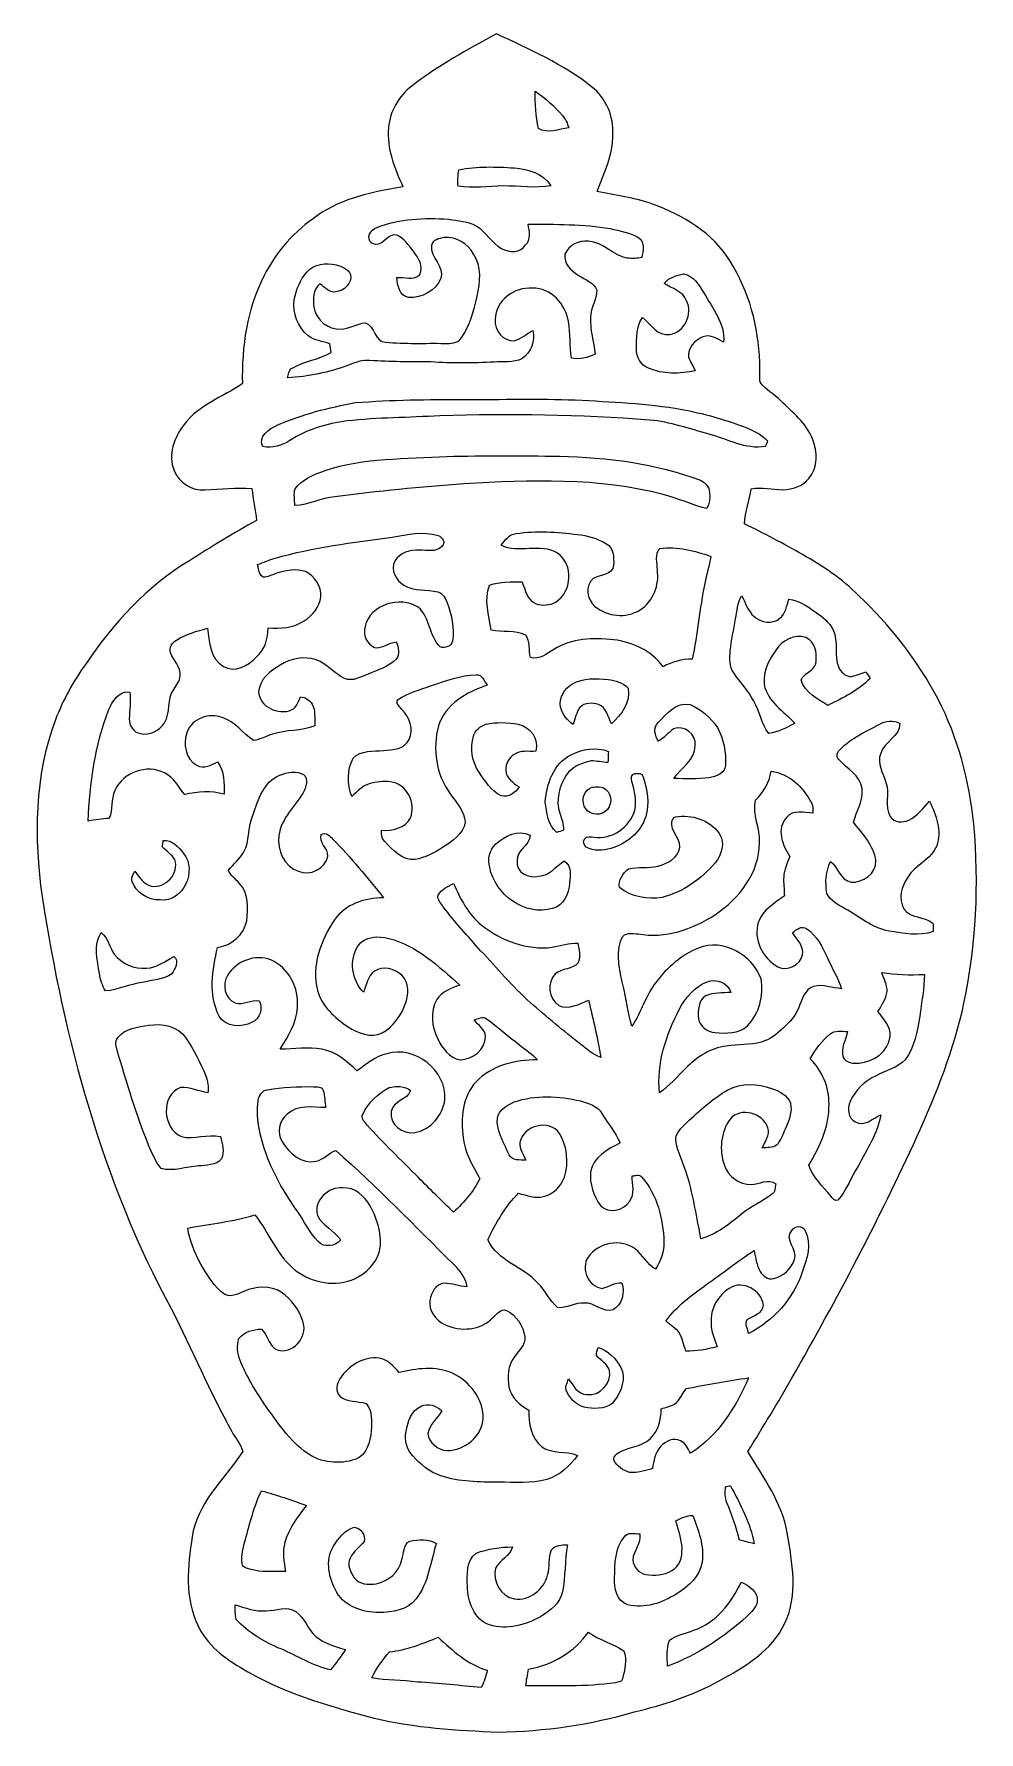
# Model space of a CAD drawing. Header units: centimetres. Extents: x -7.4 to 7.4, y -13.3 to 13.3.
import ezdxf

# ---------------------------------------------------------------- set-up
doc = ezdxf.new("R2010")
doc.units = ezdxf.units.CM
doc.header["$MEASUREMENT"] = 0
doc.layers.add('Camada 1', color=7, linetype='Continuous')

msp = doc.modelspace()

# ---------------------------------------------------------------- linework, layer by layer
at = {"layer": 'Camada 1', "color": 156}
for points, knots in [([(-1.46332, 12.46998), (-1.05127, 12.78643), (-0.59655, 13.04183), (-0.13864, 13.2849), (-0.13864, 13.2849), (0.37641, 13.04748), (0.90346, 12.81465), (1.34972, 12.45904), (1.34972, 12.45904), (1.57692, 12.28442), (1.69757, 11.99479), (1.68275, 11.71116), (1.68275, 11.71116), (1.68275, 11.39648), (1.54693, 11.10826), (1.43474, 10.82181), (1.43474, 10.82181), (1.72402, 10.75866), (2.02177, 10.72761), (2.30116, 10.62319), (2.30116, 10.62319), (2.77707, 10.45068), (3.24801, 10.17376), (3.51579, 9.72996), (3.51579, 9.72996), (3.81246, 9.25935), (3.96027, 8.70443), (3.97932, 8.15093), (3.97932, 8.15093), (3.98215, 8.04615), (3.97369, 7.94103), (3.98531, 7.83624), (3.98531, 7.83624), (4.06929, 7.72018), (4.20441, 7.65174), (4.30459, 7.55015), (4.30459, 7.55015), (4.48839, 7.3674), (4.70675, 7.20054), (4.80236, 6.95113), (4.80236, 6.95113), (4.88843, 6.75428), (4.89055, 6.50063), (4.74591, 6.32989), (4.74591, 6.32989), (4.65101, 6.20676), (4.48944, 6.16162), (4.34057, 6.15456), (4.34057, 6.15456), (4.17547, 6.15984), (4.01072, 6.19512), (3.84562, 6.17114), (3.84562, 6.17114), (3.81175, 5.98733), (3.75284, 5.80813), (3.74156, 5.62081), (3.74156, 5.62081), (4.04988, 5.47263), (4.35044, 5.3093), (4.64819, 5.14066), (4.64819, 5.14066), (4.96217, 4.9604), (5.27015, 4.76179), (5.52379, 4.50108), (5.52379, 4.50108), (6.02121, 4.03472), (6.44243, 3.48721), (6.76556, 2.88678), (6.76556, 2.88678), (7.07848, 2.27612), (7.25523, 1.6016), (7.32788, 0.92109), (7.32788, 0.92109), (7.40798, -0.01164), (7.36776, -0.95815), (7.17267, -1.87466), (7.17267, -1.87466), (7.01815, -2.60032), (6.73981, -3.29211), (6.43643, -3.96662), (6.43643, -3.96662), (5.84763, -5.25215), (5.18759, -6.50416), (4.48627, -7.73182), (4.48627, -7.73182), (4.2672, -8.12517), (4.02731, -8.50582), (3.79411, -8.8907), (3.79411, -8.8907), (4.03331, -9.29604), (4.32822, -9.6894), (4.40972, -10.16458), (4.40972, -10.16458), (4.48627, -10.62848), (4.58399, -11.13437), (4.37161, -11.57746), (4.37161, -11.57746), (4.16806, -12.00643), (3.74509, -12.26149), (3.34327, -12.4788), (3.34327, -12.4788), (2.93158, -12.71057), (2.47685, -12.84746), (2.02177, -12.96458), (2.02177, -12.96458), (1.33032, -13.16177), (0.61348, -13.26868), (-0.10512, -13.27855), (-0.10512, -13.27855), (-0.75776, -13.25279), (-1.41498, -13.21328), (-2.05176, -13.05947), (-2.05176, -13.05947), (-2.77529, -12.87144), (-3.50555, -12.65802), (-4.14725, -12.26431), (-4.14725, -12.26431), (-4.43934, -12.09498), (-4.71557, -11.8618), (-4.83975, -11.539), (-4.83975, -11.539), (-5.02567, -11.09274), (-4.95723, -10.59461), (-4.87997, -10.13249), (-4.87997, -10.13249), (-4.76532, -9.6414), (-4.37232, -9.29393), (-4.1035, -8.88824), (-4.1035, -8.88824), (-4.1349, -8.77393), (-4.22098, -8.68362), (-4.2746, -8.57885), (-4.2746, -8.57885), (-4.6235, -7.9576), (-4.89338, -7.29614), (-5.2204, -6.66326), (-5.2204, -6.66326), (-6.30765, -4.66831), (-6.89504, -2.44264), (-7.24464, -0.20954), (-7.24464, -0.20954), (-7.37059, 0.71154), (-7.37059, 1.67886), (-7.03297, 2.55798), (-7.03297, 2.55798), (-6.91761, 2.86666), (-6.75498, 3.15489), (-6.5659, 3.4237), (-6.5659, 3.4237), (-6.13445, 4.06011), (-5.60528, 4.6496), (-4.93854, 5.04506), (-4.93854, 5.04506), (-4.59563, 5.2645), (-4.24956, 5.47863), (-3.89149, 5.67302), (-3.89149, 5.67302), (-3.90525, 5.84164), (-3.9437, 6.00709), (-3.9638, 6.17466), (-3.9638, 6.17466), (-4.20722, 6.19724), (-4.44958, 6.16267), (-4.69229, 6.15102), (-4.69229, 6.15102), (-4.89866, 6.13903), (-5.10292, 6.26356), (-5.17913, 6.45724), (-5.17913, 6.45724), (-5.28002, 6.70136), (-5.17666, 6.97547), (-5.02425, 7.17408), (-5.02425, 7.17408), (-4.79707, 7.48347), (-4.41501, 7.6027), (-4.11127, 7.81649), (-4.11127, 7.81649), (-4.12467, 8.39187), (-4.04106, 8.97995), (-3.77506, 9.49642), (-3.77506, 9.49642), (-3.58916, 9.88272), (-3.28719, 10.20445), (-2.93687, 10.4468), (-2.93687, 10.4468), (-2.54246, 10.71774), (-2.06621, 10.8204), (-1.6016, 10.89377), (-1.6016, 10.89377), (-1.73073, 11.18517), (-1.85773, 11.49631), (-1.82667, 11.82158), (-1.82667, 11.82158), (-1.80374, 12.07664), (-1.66722, 12.31618), (-1.46332, 12.46998)], [0, 0, 0, 0, 0.02, 0.02, 0.02, 0.02, 0.04, 0.04, 0.04, 0.04, 0.06, 0.06, 0.06, 0.06, 0.08, 0.08, 0.08, 0.08, 0.1, 0.1, 0.1, 0.1, 0.12, 0.12, 0.12, 0.12, 0.14, 0.14, 0.14, 0.14, 0.16, 0.16, 0.16, 0.16, 0.18, 0.18, 0.18, 0.18, 0.2, 0.2, 0.2, 0.2, 0.22, 0.22, 0.22, 0.22, 0.24, 0.24, 0.24, 0.24, 0.26, 0.26, 0.26, 0.26, 0.28, 0.28, 0.28, 0.28, 0.3, 0.3, 0.3, 0.3, 0.32, 0.32, 0.32, 0.32, 0.34, 0.34, 0.34, 0.34, 0.36, 0.36, 0.36, 0.36, 0.38, 0.38, 0.38, 0.38, 0.4, 0.4, 0.4, 0.4, 0.42, 0.42, 0.42, 0.42, 0.44, 0.44, 0.44, 0.44, 0.46, 0.46, 0.46, 0.46, 0.48, 0.48, 0.48, 0.48, 0.5, 0.5, 0.5, 0.5, 0.52, 0.52, 0.52, 0.52, 0.54, 0.54, 0.54, 0.54, 0.56, 0.56, 0.56, 0.56, 0.58, 0.58, 0.58, 0.58, 0.6, 0.6, 0.6, 0.6, 0.62, 0.62, 0.62, 0.62, 0.64, 0.64, 0.64, 0.64, 0.66, 0.66, 0.66, 0.66, 0.68, 0.68, 0.68, 0.68, 0.7, 0.7, 0.7, 0.7, 0.72, 0.72, 0.72, 0.72, 0.74, 0.74, 0.74, 0.74, 0.76, 0.76, 0.76, 0.76, 0.78, 0.78, 0.78, 0.78, 0.8, 0.8, 0.8, 0.8, 0.82, 0.82, 0.82, 0.82, 0.84, 0.84, 0.84, 0.84, 0.86, 0.86, 0.86, 0.86, 0.88, 0.88, 0.88, 0.88, 0.9, 0.9, 0.9, 0.9, 0.92, 0.92, 0.92, 0.92, 0.94, 0.94, 0.94, 0.94, 0.96, 0.96, 0.96, 0.96, 1, 1, 1, 1]), ([(0.46672, 12.39061), (0.46672, 12.39061), (0.46672, 12.39061), (0.46672, 12.39061), (0.46672, 12.39061), (0.46637, 12.19552), (0.47519, 11.99902), (0.51717, 11.80817), (0.51717, 11.80817), (0.65722, 11.72033), (0.83925, 11.79371), (0.9913, 11.81805), (0.9913, 11.81805), (0.9726, 11.88684), (0.94297, 11.95317), (0.895, 12.00714), (0.895, 12.00714), (0.76941, 12.15248), (0.62547, 12.2823), (0.46672, 12.39061)], [0, 0, 0, 0, 0.16666667, 0.16666667, 0.16666667, 0.16666667, 0.33333333, 0.33333333, 0.33333333, 0.33333333, 0.5, 0.5, 0.5, 0.5, 0.66666667, 0.66666667, 0.66666667, 0.66666667, 1, 1, 1, 1]), ([(-0.72602, 11.16188), (-0.72602, 11.16188), (-0.72602, 11.16188), (-0.72602, 11.16188), (-0.72602, 11.16188), (-0.74048, 11.07722), (-0.75035, 10.99079), (-0.7373, 10.90507), (-0.7373, 10.90507), (-0.50446, 10.87261), (-0.26882, 10.89342), (-0.03527, 10.90788), (-0.03527, 10.90788), (0.21449, 10.90894), (0.46567, 10.86626), (0.71402, 10.91035), (0.71402, 10.91035), (0.59265, 11.10226), (0.35701, 11.17458), (0.14181, 11.18975), (0.14181, 11.18975), (-0.1471, 11.20775), (-0.44026, 11.21727), (-0.72602, 11.16188)], [0, 0, 0, 0, 0.14285714, 0.14285714, 0.14285714, 0.14285714, 0.28571429, 0.28571429, 0.28571429, 0.28571429, 0.42857143, 0.42857143, 0.42857143, 0.42857143, 0.57142857, 0.57142857, 0.57142857, 0.57142857, 0.71428571, 0.71428571, 0.71428571, 0.71428571, 1, 1, 1, 1]), ([(-2.00659, 10.2563), (-2.00659, 10.2563), (-2.00659, 10.2563), (-2.00659, 10.2563), (-2.00659, 10.2563), (-2.10819, 10.22173), (-2.18897, 10.09508), (-2.08597, 10.01148), (-2.08597, 10.01148), (-1.92899, 9.9127), (-1.85313, 10.18117), (-1.69509, 10.13848), (-1.69509, 10.13848), (-1.58221, 10.08873), (-1.5127, 9.97866), (-1.43686, 9.88624), (-1.43686, 9.88624), (-1.36384, 9.78429), (-1.26787, 9.64917), (-1.33809, 9.52146), (-1.33809, 9.52146), (-1.42699, 9.41951), (-1.58184, 9.49007), (-1.69862, 9.47349), (-1.69862, 9.47349), (-1.68416, 9.35355), (-1.65876, 9.18668), (-1.51341, 9.16269), (-1.51341, 9.16269), (-1.30951, 9.1514), (-1.08937, 9.26499), (-1.00824, 9.45761), (-1.00824, 9.45761), (-0.94368, 9.65481), (-1.18285, 9.78323), (-1.15569, 9.97549), (-1.15569, 9.97549), (-1.13805, 10.06756), (-1.03187, 10.08626), (-0.95462, 10.09896), (-0.95462, 10.09896), (-0.76624, 10.12154), (-0.58525, 10.00478), (-0.49671, 9.8425), (-0.49671, 9.8425), (-0.3623, 9.64811), (-0.39263, 9.39905), (-0.43921, 9.18104), (-0.43921, 9.18104), (-0.49388, 8.9535), (-0.54785, 8.71502), (-0.69179, 8.52452), (-0.69179, 8.52452), (-0.74894, 8.4402), (-0.86042, 8.44479), (-0.95003, 8.44444), (-0.95003, 8.44444), (-1.25764, 8.44938), (-1.56632, 8.43421), (-1.87289, 8.46242), (-1.87289, 8.46242), (-2.04893, 8.4656), (-2.03553, 8.71995), (-2.18863, 8.76582), (-2.18863, 8.76582), (-2.32233, 8.75841), (-2.43874, 8.66704), (-2.57493, 8.66598), (-2.57493, 8.66598), (-2.76542, 8.66316), (-2.9605, 8.80356), (-2.98944, 8.99759), (-2.98944, 8.99759), (-3.01378, 9.12529), (-3.00884, 9.28828), (-2.89877, 9.37612), (-2.89877, 9.37612), (-2.82292, 9.32391), (-2.75412, 9.23113), (-2.65041, 9.25018), (-2.65041, 9.25018), (-2.52411, 9.26112), (-2.38794, 9.38636), (-2.42217, 9.52182), (-2.42217, 9.52182), (-2.45779, 9.61248), (-2.55869, 9.64811), (-2.64478, 9.67245), (-2.64478, 9.67245), (-2.80282, 9.70915), (-2.99191, 9.68833), (-3.10479, 9.56063), (-3.10479, 9.56063), (-3.20993, 9.43963), (-3.2706, 9.28475), (-3.29988, 9.12883), (-3.29988, 9.12883), (-3.33728, 8.91716), (-3.23708, 8.70161), (-3.08256, 8.56014), (-3.08256, 8.56014), (-2.98167, 8.491), (-2.85574, 8.47548), (-2.74143, 8.43738), (-2.74143, 8.43738), (-2.73543, 8.39328), (-2.73015, 8.34883), (-2.7252, 8.30438), (-2.7252, 8.30438), (-2.91287, 8.18761), (-3.14254, 8.17104), (-3.33162, 8.05744), (-3.33162, 8.05744), (-3.39195, 8.03063), (-3.38701, 7.95619), (-3.40676, 7.90363), (-3.40676, 7.90363), (-3.08186, 7.92726), (-2.75731, 7.98688), (-2.45251, 8.10401), (-2.45251, 8.10401), (-2.34562, 8.14492), (-2.23448, 8.18761), (-2.11737, 8.17562), (-2.11737, 8.17562), (-1.80021, 8.15551), (-1.48201, 8.15516), (-1.16416, 8.15445), (-1.16416, 8.15445), (-0.83538, 8.13469), (-0.50517, 8.13117), (-0.17638, 8.15304), (-0.17638, 8.15304), (-0.03033, 8.15975), (0.12593, 8.13787), (0.26175, 8.20596), (0.26175, 8.20596), (0.40464, 8.29697), (0.47025, 8.48324), (0.42862, 8.64588), (0.42862, 8.64588), (0.33197, 8.5933), (0.24694, 8.51711), (0.14005, 8.48571), (0.14005, 8.48571), (-0.03668, 8.4723), (-0.17604, 8.65152), (-0.15769, 8.81944), (-0.15769, 8.81944), (-0.15909, 9.11542), (0.14323, 9.33132), (0.42333, 9.30768), (0.42333, 9.30768), (0.71472, 9.31615), (0.94368, 9.05686), (0.98848, 8.78487), (0.98848, 8.78487), (1.01669, 8.59542), (1.00753, 8.40281), (1.03258, 8.21266), (1.03258, 8.21266), (1.16099, 8.19008), (1.28975, 8.21407), (1.40441, 8.27617), (1.40441, 8.27617), (1.38289, 8.46913), (1.3215, 8.65893), (1.33103, 8.85472), (1.33103, 8.85472), (1.33772, 9.00147), (1.43087, 9.13059), (1.42875, 9.27734), (1.42875, 9.27734), (1.3843, 9.39976), (1.24566, 9.44138), (1.14652, 9.50877), (1.14652, 9.50877), (1.02658, 9.57367), (0.90945, 9.69468), (0.93239, 9.84179), (0.93239, 9.84179), (0.99518, 9.98149), (1.15181, 10.05874), (1.3014, 10.04111), (1.3014, 10.04111), (1.53282, 10.03194), (1.68275, 9.8118), (1.90782, 9.78005), (1.90782, 9.78005), (1.98332, 9.76277), (2.05987, 9.77793), (2.13535, 9.78746), (2.13535, 9.78746), (2.15265, 9.88942), (2.18439, 10.02417), (2.08808, 10.0972), (2.08808, 10.0972), (1.95367, 10.18011), (1.79351, 10.2055), (1.64217, 10.24113), (1.64217, 10.24113), (1.21813, 10.31098), (0.78634, 10.30957), (0.35772, 10.30781), (0.35772, 10.30781), (0.37641, 10.20022), (0.40464, 10.07074), (0.31784, 9.98361), (0.31784, 9.98361), (0.23777, 9.85696), (0.0582, 9.86119), (-0.05891, 9.92857), (-0.05891, 9.92857), (-0.21731, 10.01112), (-0.29562, 10.18681), (-0.44555, 10.27994), (-0.44555, 10.27994), (-0.58242, 10.35226), (-0.74012, 10.36496), (-0.89076, 10.38718), (-0.89076, 10.38718), (-1.26471, 10.41011), (-1.65522, 10.40024), (-2.00659, 10.2563)], [0, 0, 0, 0, 0.01754386, 0.01754386, 0.01754386, 0.01754386, 0.03508772, 0.03508772, 0.03508772, 0.03508772, 0.05263158, 0.05263158, 0.05263158, 0.05263158, 0.07017544, 0.07017544, 0.07017544, 0.07017544, 0.0877193, 0.0877193, 0.0877193, 0.0877193, 0.10526316, 0.10526316, 0.10526316, 0.10526316, 0.12280702, 0.12280702, 0.12280702, 0.12280702, 0.14035088, 0.14035088, 0.14035088, 0.14035088, 0.15789474, 0.15789474, 0.15789474, 0.15789474, 0.1754386, 0.1754386, 0.1754386, 0.1754386, 0.19298246, 0.19298246, 0.19298246, 0.19298246, 0.21052632, 0.21052632, 0.21052632, 0.21052632, 0.22807018, 0.22807018, 0.22807018, 0.22807018, 0.24561404, 0.24561404, 0.24561404, 0.24561404, 0.26315789, 0.26315789, 0.26315789, 0.26315789, 0.28070175, 0.28070175, 0.28070175, 0.28070175, 0.29824561, 0.29824561, 0.29824561, 0.29824561, 0.31578947, 0.31578947, 0.31578947, 0.31578947, 0.33333333, 0.33333333, 0.33333333, 0.33333333, 0.35087719, 0.35087719, 0.35087719, 0.35087719, 0.36842105, 0.36842105, 0.36842105, 0.36842105, 0.38596491, 0.38596491, 0.38596491, 0.38596491, 0.40350877, 0.40350877, 0.40350877, 0.40350877, 0.42105263, 0.42105263, 0.42105263, 0.42105263, 0.43859649, 0.43859649, 0.43859649, 0.43859649, 0.45614035, 0.45614035, 0.45614035, 0.45614035, 0.47368421, 0.47368421, 0.47368421, 0.47368421, 0.49122807, 0.49122807, 0.49122807, 0.49122807, 0.50877193, 0.50877193, 0.50877193, 0.50877193, 0.52631579, 0.52631579, 0.52631579, 0.52631579, 0.54385965, 0.54385965, 0.54385965, 0.54385965, 0.56140351, 0.56140351, 0.56140351, 0.56140351, 0.57894737, 0.57894737, 0.57894737, 0.57894737, 0.59649123, 0.59649123, 0.59649123, 0.59649123, 0.61403509, 0.61403509, 0.61403509, 0.61403509, 0.63157895, 0.63157895, 0.63157895, 0.63157895, 0.64912281, 0.64912281, 0.64912281, 0.64912281, 0.66666667, 0.66666667, 0.66666667, 0.66666667, 0.68421053, 0.68421053, 0.68421053, 0.68421053, 0.70175439, 0.70175439, 0.70175439, 0.70175439, 0.71929825, 0.71929825, 0.71929825, 0.71929825, 0.73684211, 0.73684211, 0.73684211, 0.73684211, 0.75438596, 0.75438596, 0.75438596, 0.75438596, 0.77192982, 0.77192982, 0.77192982, 0.77192982, 0.78947368, 0.78947368, 0.78947368, 0.78947368, 0.80701754, 0.80701754, 0.80701754, 0.80701754, 0.8245614, 0.8245614, 0.8245614, 0.8245614, 0.84210526, 0.84210526, 0.84210526, 0.84210526, 0.85964912, 0.85964912, 0.85964912, 0.85964912, 0.87719298, 0.87719298, 0.87719298, 0.87719298, 0.89473684, 0.89473684, 0.89473684, 0.89473684, 0.9122807, 0.9122807, 0.9122807, 0.9122807, 0.92982456, 0.92982456, 0.92982456, 0.92982456, 0.94736842, 0.94736842, 0.94736842, 0.94736842, 0.96491228, 0.96491228, 0.96491228, 0.96491228, 1, 1, 1, 1]), ([(2.48284, 9.38283), (2.48284, 9.38283), (2.48284, 9.38283), (2.48284, 9.38283), (2.48284, 9.38283), (2.60314, 9.29781), (2.78129, 9.26676), (2.8342, 9.11119), (2.8342, 9.11119), (2.93933, 8.90622), (2.79964, 8.618), (2.5714, 8.58167), (2.5714, 8.58167), (2.37949, 8.55627), (2.27295, 8.74535), (2.14347, 8.84977), (2.14347, 8.84977), (2.04364, 8.70691), (2.05246, 8.52628), (2.05387, 8.36012), (2.05387, 8.36012), (2.04364, 8.2317), (2.11842, 8.10506), (2.23838, 8.05568), (2.23838, 8.05568), (2.46698, 7.95972), (2.72944, 7.96572), (2.96898, 8.01511), (2.96898, 8.01511), (2.93828, 8.08813), (2.89348, 8.15445), (2.86526, 8.22818), (2.86526, 8.22818), (2.84268, 8.37352), (2.96862, 8.49524), (3.09104, 8.54851), (3.09104, 8.54851), (3.2064, 8.59296), (3.31364, 8.51111), (3.41417, 8.46596), (3.41417, 8.46596), (3.43712, 8.76018), (3.23603, 8.99406), (3.10515, 9.23748), (3.10515, 9.23748), (3.02823, 9.35707), (2.94252, 9.50806), (2.7887, 9.53205), (2.7887, 9.53205), (2.67687, 9.50877), (2.55905, 9.4742), (2.48284, 9.38283)], [0, 0, 0, 0, 0.07142857, 0.07142857, 0.07142857, 0.07142857, 0.14285714, 0.14285714, 0.14285714, 0.14285714, 0.21428571, 0.21428571, 0.21428571, 0.21428571, 0.28571429, 0.28571429, 0.28571429, 0.28571429, 0.35714286, 0.35714286, 0.35714286, 0.35714286, 0.42857143, 0.42857143, 0.42857143, 0.42857143, 0.5, 0.5, 0.5, 0.5, 0.57142857, 0.57142857, 0.57142857, 0.57142857, 0.64285714, 0.64285714, 0.64285714, 0.64285714, 0.71428571, 0.71428571, 0.71428571, 0.71428571, 0.78571429, 0.78571429, 0.78571429, 0.78571429, 0.85714286, 0.85714286, 0.85714286, 0.85714286, 1, 1, 1, 1]), ([(-2.34526, 7.51769), (-2.34526, 7.51769), (-2.34526, 7.51769), (-2.34526, 7.51769), (-2.34526, 7.51769), (-2.76189, 7.44149), (-3.17712, 7.33636), (-3.56588, 7.16597), (-3.56588, 7.16597), (-3.69217, 7.10564), (-3.87667, 6.99452), (-3.78989, 6.82978), (-3.78989, 6.82978), (-3.64031, 6.79908), (-3.49391, 6.84213), (-3.36902, 6.92538), (-3.36902, 6.92538), (-3.10056, 7.09682), (-2.79082, 7.18996), (-2.47685, 7.23159), (-2.47685, 7.23159), (-1.9939, 7.28379), (-1.50741, 7.2831), (-1.0227, 7.31237), (-1.0227, 7.31237), (0.07055, 7.34871), (1.16628, 7.32579), (2.25707, 7.245), (2.25707, 7.245), (2.57598, 7.21642), (2.87937, 7.10671), (3.18735, 7.02522), (3.18735, 7.02522), (3.47732, 6.95006), (3.75673, 6.77757), (4.06681, 6.8326), (4.06681, 6.8326), (4.07528, 6.85375), (4.09292, 6.89645), (4.10138, 6.91761), (4.10138, 6.91761), (4.00015, 7.02875), (3.86045, 7.08942), (3.72356, 7.14375), (3.72356, 7.14375), (3.411, 7.26086), (3.08785, 7.34942), (2.76014, 7.41221), (2.76014, 7.41221), (2.2098, 7.50569), (1.65135, 7.53109), (1.09502, 7.55967), (1.09502, 7.55967), (0.51859, 7.58437), (-0.0582, 7.56214), (-0.635, 7.56813), (-0.635, 7.56813), (-1.20543, 7.56708), (-1.77658, 7.5625), (-2.34526, 7.51769)], [0, 0, 0, 0, 0.0625, 0.0625, 0.0625, 0.0625, 0.125, 0.125, 0.125, 0.125, 0.1875, 0.1875, 0.1875, 0.1875, 0.25, 0.25, 0.25, 0.25, 0.3125, 0.3125, 0.3125, 0.3125, 0.375, 0.375, 0.375, 0.375, 0.4375, 0.4375, 0.4375, 0.4375, 0.5, 0.5, 0.5, 0.5, 0.5625, 0.5625, 0.5625, 0.5625, 0.625, 0.625, 0.625, 0.625, 0.6875, 0.6875, 0.6875, 0.6875, 0.75, 0.75, 0.75, 0.75, 0.8125, 0.8125, 0.8125, 0.8125, 0.875, 0.875, 0.875, 0.875, 1, 1, 1, 1]), ([(-2.81869, 6.45512), (-2.81869, 6.45512), (-2.81869, 6.45512), (-2.81869, 6.45512), (-2.81869, 6.45512), (-2.99191, 6.3955), (-3.17641, 6.32142), (-3.2886, 6.16937), (-3.2886, 6.16937), (-3.30941, 6.08471), (-3.29459, 5.99651), (-3.28965, 5.91043), (-3.28965, 5.91043), (-3.07552, 5.9129), (-2.88079, 6.0258), (-2.66734, 6.04519), (-2.66734, 6.04519), (-1.99636, 6.13268), (-1.32221, 6.1969), (-0.64735, 6.24769), (-0.64735, 6.24769), (0.39229, 6.30378), (1.45486, 6.34965), (2.4712, 6.07835), (2.4712, 6.07835), (2.70298, 6.02261), (2.91853, 5.91467), (3.15136, 5.86139), (3.15136, 5.86139), (3.22297, 6.00463), (3.23003, 6.23675), (3.05152, 6.30273), (3.05152, 6.30273), (2.34879, 6.56802), (1.59419, 6.66433), (0.84632, 6.67807), (0.84632, 6.67807), (0.25858, 6.6883), (-0.32914, 6.69008), (-0.91687, 6.67597), (-0.91687, 6.67597), (-1.55327, 6.63504), (-2.20627, 6.6615), (-2.81869, 6.45512)], [0, 0, 0, 0, 0.08333333, 0.08333333, 0.08333333, 0.08333333, 0.16666667, 0.16666667, 0.16666667, 0.16666667, 0.25, 0.25, 0.25, 0.25, 0.33333333, 0.33333333, 0.33333333, 0.33333333, 0.41666667, 0.41666667, 0.41666667, 0.41666667, 0.5, 0.5, 0.5, 0.5, 0.58333333, 0.58333333, 0.58333333, 0.58333333, 0.66666667, 0.66666667, 0.66666667, 0.66666667, 0.75, 0.75, 0.75, 0.75, 0.83333333, 0.83333333, 0.83333333, 0.83333333, 1, 1, 1, 1]), ([(-1.76812, 5.41548), (-1.76812, 5.41548), (-1.76812, 5.41548), (-1.76812, 5.41548), (-1.76812, 5.41548), (-2.38195, 5.32623), (-3.00248, 5.25709), (-3.60009, 5.08423), (-3.60009, 5.08423), (-3.69393, 5.05777), (-3.78354, 5.02002), (-3.87314, 4.98298), (-3.87314, 4.98298), (-3.85692, 4.90044), (-3.83292, 4.73357), (-3.71228, 4.79918), (-3.71228, 4.79918), (-3.52848, 4.87327), (-3.32458, 4.93642), (-3.12702, 4.87715), (-3.12702, 4.87715), (-2.98343, 4.80236), (-2.8716, 4.64502), (-2.88254, 4.47886), (-2.88254, 4.47886), (-2.90512, 4.32045), (-3.01449, 4.18677), (-3.14783, 4.10457), (-3.14783, 4.10457), (-3.31187, 3.98992), (-3.51579, 3.98356), (-3.70804, 3.99413), (-3.70804, 3.99413), (-3.70981, 3.82622), (-3.76307, 3.65371), (-3.89183, 3.53976), (-3.89183, 3.53976), (-4.0192, 3.40465), (-4.22485, 3.28471), (-4.40619, 3.39124), (-4.40619, 3.39124), (-4.61573, 3.51225), (-4.63303, 3.77296), (-4.65737, 3.98709), (-4.65737, 3.98709), (-4.82528, 3.94616), (-4.99426, 3.89395), (-5.14314, 3.804), (-5.14314, 3.804), (-5.21229, 3.76485), (-5.25709, 3.68194), (-5.23592, 3.60257), (-5.23592, 3.60257), (-5.18724, 3.48333), (-5.07012, 3.38561), (-5.08565, 3.24626), (-5.08565, 3.24626), (-5.08282, 3.16264), (-5.14419, 3.09879), (-5.18442, 3.03176), (-5.18442, 3.03176), (-5.29731, 2.87901), (-5.22676, 2.667), (-5.33082, 2.50966), (-5.33082, 2.50966), (-5.40597, 2.38266), (-5.56153, 2.30998), (-5.70723, 2.34068), (-5.70723, 2.34068), (-5.81695, 2.35338), (-5.88291, 2.47049), (-5.88081, 2.57281), (-5.88081, 2.57281), (-5.8755, 2.71215), (-5.8547, 2.85114), (-5.87162, 2.99049), (-5.87162, 2.99049), (-6.04519, 3.0173), (-6.14574, 2.8448), (-6.2043, 2.70898), (-6.2043, 2.70898), (-6.4195, 2.15652), (-6.49746, 1.56174), (-6.52426, 0.97296), (-6.52426, 0.97296), (-6.41419, 0.98953), (-6.30414, 1.00507), (-6.193, 1.01389), (-6.193, 1.01389), (-6.13903, 1.15393), (-6.17078, 1.31127), (-6.10658, 1.4485), (-6.10658, 1.4485), (-5.98275, 1.73214), (-5.6028, 1.86867), (-5.32799, 1.72402), (-5.32799, 1.72402), (-5.1823, 1.65629), (-5.11104, 1.50318), (-5.01261, 1.38535), (-5.01261, 1.38535), (-4.81012, 1.43686), (-4.59987, 1.4478), (-4.39666, 1.39206), (-4.39666, 1.39206), (-4.3949, 1.5635), (-4.39032, 1.75365), (-4.50003, 1.89688), (-4.50003, 1.89688), (-4.59916, 1.85067), (-4.71523, 1.78082), (-4.82282, 1.84643), (-4.82282, 1.84643), (-5.01049, 1.93993), (-5.03765, 2.18687), (-4.97592, 2.36677), (-4.97592, 2.36677), (-4.89654, 2.57774), (-4.62808, 2.67088), (-4.42524, 2.59186), (-4.42524, 2.59186), (-4.22521, 2.52976), (-4.10491, 2.34562), (-3.93912, 2.23097), (-3.93912, 2.23097), (-3.83433, 2.2479), (-3.74085, 2.30258), (-3.63889, 2.33079), (-3.63889, 2.33079), (-3.42477, 2.40276), (-3.18981, 2.37559), (-2.97921, 2.46238), (-2.97921, 2.46238), (-2.98626, 2.57562), (-2.96545, 2.69733), (-3.01907, 2.80212), (-3.01907, 2.80212), (-3.06069, 2.86597), (-3.12666, 2.90829), (-3.2018, 2.91782), (-3.2018, 2.91782), (-3.23956, 2.84444), (-3.26248, 2.75132), (-3.34186, 2.71039), (-3.34186, 2.71039), (-3.55106, 2.62536), (-3.84632, 2.75342), (-3.85692, 2.99826), (-3.85692, 2.99826), (-3.84281, 3.19158), (-3.67276, 3.31927), (-3.52071, 3.41277), (-3.52071, 3.41277), (-3.35597, 3.5172), (-3.14466, 3.55847), (-2.95768, 3.4932), (-2.95768, 3.4932), (-2.78694, 3.43322), (-2.67404, 3.27978), (-2.51283, 3.20321), (-2.51283, 3.20321), (-2.38653, 3.14888), (-2.25989, 3.22686), (-2.14347, 3.26989), (-2.14347, 3.26989), (-1.99319, 3.33587), (-1.8235, 3.38172), (-1.7085, 3.5059), (-1.7085, 3.5059), (-1.63759, 3.57964), (-1.67323, 3.6904), (-1.70427, 3.77367), (-1.70427, 3.77367), (-1.82457, 3.76695), (-1.92369, 3.66501), (-2.04576, 3.68582), (-2.04576, 3.68582), (-2.16782, 3.74085), (-2.23131, 3.89042), (-2.19392, 4.01778), (-2.19392, 4.01778), (-2.11313, 4.3635), (-1.64287, 4.49615), (-1.36031, 4.31587), (-1.36031, 4.31587), (-1.17369, 4.155), (-1.19167, 3.86608), (-1.0174, 3.69534), (-1.0174, 3.69534), (-0.94543, 3.67242), (-0.83643, 3.70275), (-0.82515, 3.78777), (-0.82515, 3.78777), (-0.79621, 3.98955), (-0.83572, 4.19664), (-0.90769, 4.38538), (-0.90769, 4.38538), (-0.93274, 4.45876), (-0.97579, 4.53178), (-1.05375, 4.55648), (-1.05375, 4.55648), (-1.22765, 4.60516), (-1.42662, 4.5593), (-1.58467, 4.66266), (-1.58467, 4.66266), (-1.71097, 4.73497), (-1.79634, 4.89761), (-1.72826, 5.03731), (-1.72826, 5.03731), (-1.65276, 5.17136), (-1.48695, 5.21899), (-1.3416, 5.21158), (-1.3416, 5.21158), (-1.22485, 5.21194), (-1.08196, 5.1689), (-0.99165, 5.26908), (-0.99165, 5.26908), (-0.92709, 5.32518), (-0.98178, 5.41619), (-1.04985, 5.43806), (-1.04985, 5.43806), (-1.28447, 5.51532), (-1.53175, 5.45007), (-1.76812, 5.41548)], [0, 0, 0, 0, 0.01754386, 0.01754386, 0.01754386, 0.01754386, 0.03508772, 0.03508772, 0.03508772, 0.03508772, 0.05263158, 0.05263158, 0.05263158, 0.05263158, 0.07017544, 0.07017544, 0.07017544, 0.07017544, 0.0877193, 0.0877193, 0.0877193, 0.0877193, 0.10526316, 0.10526316, 0.10526316, 0.10526316, 0.12280702, 0.12280702, 0.12280702, 0.12280702, 0.14035088, 0.14035088, 0.14035088, 0.14035088, 0.15789474, 0.15789474, 0.15789474, 0.15789474, 0.1754386, 0.1754386, 0.1754386, 0.1754386, 0.19298246, 0.19298246, 0.19298246, 0.19298246, 0.21052632, 0.21052632, 0.21052632, 0.21052632, 0.22807018, 0.22807018, 0.22807018, 0.22807018, 0.24561404, 0.24561404, 0.24561404, 0.24561404, 0.26315789, 0.26315789, 0.26315789, 0.26315789, 0.28070175, 0.28070175, 0.28070175, 0.28070175, 0.29824561, 0.29824561, 0.29824561, 0.29824561, 0.31578947, 0.31578947, 0.31578947, 0.31578947, 0.33333333, 0.33333333, 0.33333333, 0.33333333, 0.35087719, 0.35087719, 0.35087719, 0.35087719, 0.36842105, 0.36842105, 0.36842105, 0.36842105, 0.38596491, 0.38596491, 0.38596491, 0.38596491, 0.40350877, 0.40350877, 0.40350877, 0.40350877, 0.42105263, 0.42105263, 0.42105263, 0.42105263, 0.43859649, 0.43859649, 0.43859649, 0.43859649, 0.45614035, 0.45614035, 0.45614035, 0.45614035, 0.47368421, 0.47368421, 0.47368421, 0.47368421, 0.49122807, 0.49122807, 0.49122807, 0.49122807, 0.50877193, 0.50877193, 0.50877193, 0.50877193, 0.52631579, 0.52631579, 0.52631579, 0.52631579, 0.54385965, 0.54385965, 0.54385965, 0.54385965, 0.56140351, 0.56140351, 0.56140351, 0.56140351, 0.57894737, 0.57894737, 0.57894737, 0.57894737, 0.59649123, 0.59649123, 0.59649123, 0.59649123, 0.61403509, 0.61403509, 0.61403509, 0.61403509, 0.63157895, 0.63157895, 0.63157895, 0.63157895, 0.64912281, 0.64912281, 0.64912281, 0.64912281, 0.66666667, 0.66666667, 0.66666667, 0.66666667, 0.68421053, 0.68421053, 0.68421053, 0.68421053, 0.70175439, 0.70175439, 0.70175439, 0.70175439, 0.71929825, 0.71929825, 0.71929825, 0.71929825, 0.73684211, 0.73684211, 0.73684211, 0.73684211, 0.75438596, 0.75438596, 0.75438596, 0.75438596, 0.77192982, 0.77192982, 0.77192982, 0.77192982, 0.78947368, 0.78947368, 0.78947368, 0.78947368, 0.80701754, 0.80701754, 0.80701754, 0.80701754, 0.8245614, 0.8245614, 0.8245614, 0.8245614, 0.84210526, 0.84210526, 0.84210526, 0.84210526, 0.85964912, 0.85964912, 0.85964912, 0.85964912, 0.87719298, 0.87719298, 0.87719298, 0.87719298, 0.89473684, 0.89473684, 0.89473684, 0.89473684, 0.9122807, 0.9122807, 0.9122807, 0.9122807, 0.92982456, 0.92982456, 0.92982456, 0.92982456, 0.94736842, 0.94736842, 0.94736842, 0.94736842, 0.96491228, 0.96491228, 0.96491228, 0.96491228, 1, 1, 1, 1]), ([(0.16827, 5.4691), (0.16827, 5.4691), (0.16827, 5.4691), (0.16827, 5.4691), (0.16827, 5.4691), (0.05927, 5.45816), (-0.00635, 5.36609), (-0.06597, 5.28601), (-0.06597, 5.28601), (0.2099, 5.14914), (0.54856, 5.32835), (0.81845, 5.16113), (0.81845, 5.16113), (1.07526, 4.98827), (1.04422, 4.55858), (0.78916, 4.39807), (0.78916, 4.39807), (0.69814, 4.34445), (0.58313, 4.34021), (0.48365, 4.3695), (0.48365, 4.3695), (0.3443, 4.42453), (0.31114, 4.58786), (0.26246, 4.71275), (0.26246, 4.71275), (0.09277, 4.71346), (-0.08466, 4.72086), (-0.24589, 4.66124), (-0.24589, 4.66124), (-0.33867, 4.43688), (-0.25047, 4.18889), (-0.22331, 3.95851), (-0.22331, 3.95851), (-0.04444, 3.92219), (0.15134, 3.96205), (0.31891, 3.88196), (0.31891, 3.88196), (0.39652, 3.78388), (0.36089, 3.64418), (0.39582, 3.52953), (0.39582, 3.52953), (0.5341, 3.4925), (0.64947, 3.5881), (0.75988, 3.65441), (0.75988, 3.65441), (1.03222, 3.83363), (1.37724, 3.84562), (1.69121, 3.80787), (1.69121, 3.80787), (1.99319, 3.77225), (2.28669, 3.63536), (2.46979, 3.38632), (2.46979, 3.38632), (2.60667, 3.46886), (2.76401, 3.50237), (2.92276, 3.50519), (2.92276, 3.50519), (3.00601, 3.89643), (3.03988, 4.29577), (3.11784, 4.68806), (3.11784, 4.68806), (3.14537, 4.83093), (3.19088, 4.96958), (3.21592, 5.11281), (3.21592, 5.11281), (2.96192, 5.19994), (2.68887, 5.27578), (2.41864, 5.2338), (2.41864, 5.2338), (2.33257, 5.14809), (2.37949, 5.01085), (2.37771, 4.9029), (2.37771, 4.9029), (2.41194, 4.66548), (2.31457, 4.40548), (2.10679, 4.27567), (2.10679, 4.27567), (1.89264, 4.13914), (1.59419, 4.16772), (1.40263, 4.33105), (1.40263, 4.33105), (1.27635, 4.43371), (1.23754, 4.65559), (1.37583, 4.76462), (1.37583, 4.76462), (1.48166, 4.83446), (1.67815, 4.81188), (1.69367, 4.97628), (1.69367, 4.97628), (1.69969, 5.0934), (1.69509, 5.25604), (1.57409, 5.31529), (1.57409, 5.31529), (1.43827, 5.39433), (1.2841, 5.44159), (1.12818, 5.45535), (1.12818, 5.45535), (0.81033, 5.49063), (0.48541, 5.52097), (0.16827, 5.4691)], [0, 0, 0, 0, 0.03846154, 0.03846154, 0.03846154, 0.03846154, 0.07692308, 0.07692308, 0.07692308, 0.07692308, 0.11538462, 0.11538462, 0.11538462, 0.11538462, 0.15384615, 0.15384615, 0.15384615, 0.15384615, 0.19230769, 0.19230769, 0.19230769, 0.19230769, 0.23076923, 0.23076923, 0.23076923, 0.23076923, 0.26923077, 0.26923077, 0.26923077, 0.26923077, 0.30769231, 0.30769231, 0.30769231, 0.30769231, 0.34615385, 0.34615385, 0.34615385, 0.34615385, 0.38461538, 0.38461538, 0.38461538, 0.38461538, 0.42307692, 0.42307692, 0.42307692, 0.42307692, 0.46153846, 0.46153846, 0.46153846, 0.46153846, 0.5, 0.5, 0.5, 0.5, 0.53846154, 0.53846154, 0.53846154, 0.53846154, 0.57692308, 0.57692308, 0.57692308, 0.57692308, 0.61538462, 0.61538462, 0.61538462, 0.61538462, 0.65384615, 0.65384615, 0.65384615, 0.65384615, 0.69230769, 0.69230769, 0.69230769, 0.69230769, 0.73076923, 0.73076923, 0.73076923, 0.73076923, 0.76923077, 0.76923077, 0.76923077, 0.76923077, 0.80769231, 0.80769231, 0.80769231, 0.80769231, 0.84615385, 0.84615385, 0.84615385, 0.84615385, 0.88461538, 0.88461538, 0.88461538, 0.88461538, 0.92307692, 0.92307692, 0.92307692, 0.92307692, 1, 1, 1, 1]), ([(3.59974, 4.13385), (3.59974, 4.13385), (3.59974, 4.13385), (3.59974, 4.13385), (3.59974, 4.13385), (3.57222, 3.96733), (3.53589, 3.80223), (3.5179, 3.63431), (3.5179, 3.63431), (3.51048, 3.51825), (3.49885, 3.38878), (3.57152, 3.28894), (3.57152, 3.28894), (3.67558, 3.14607), (3.79552, 3.01378), (3.88055, 2.8575), (3.88055, 2.8575), (3.98144, 2.69416), (4.00049, 2.49202), (4.12255, 2.33997), (4.12255, 2.33997), (4.26507, 2.37348), (4.40265, 2.42639), (4.52683, 2.50437), (4.52683, 2.50437), (4.35256, 2.68993), (4.1042, 2.8402), (4.04741, 3.1062), (4.04741, 3.1062), (4.02731, 3.32598), (4.13807, 3.53484), (4.27214, 3.70134), (4.27214, 3.70134), (4.38572, 3.83292), (4.60445, 3.92923), (4.75755, 3.80612), (4.75755, 3.80612), (4.86339, 3.71544), (4.87608, 3.56093), (4.85527, 3.43146), (4.85527, 3.43146), (4.82353, 3.31294), (4.66019, 3.28965), (4.62597, 3.17429), (4.62597, 3.17429), (4.68383, 2.98272), (4.88526, 2.88149), (5.04472, 2.782), (5.04472, 2.782), (5.27967, 2.89524), (5.5199, 3.01519), (5.70476, 3.20357), (5.70476, 3.20357), (5.68888, 3.22862), (5.65679, 3.27907), (5.64091, 3.30446), (5.64091, 3.30446), (5.55871, 3.28048), (5.47933, 3.24838), (5.39608, 3.23003), (5.39608, 3.23003), (5.31459, 3.24097), (5.24722, 3.30164), (5.21441, 3.37502), (5.21441, 3.37502), (5.13644, 3.56234), (5.21441, 3.77754), (5.1255, 3.96239), (5.1255, 3.96239), (5.06942, 4.08693), (4.95229, 4.16594), (4.84716, 4.24602), (4.84716, 4.24602), (4.72122, 4.33351), (4.58893, 4.42629), (4.43264, 4.44358), (4.43264, 4.44358), (4.40124, 4.33846), (4.38396, 4.21534), (4.29083, 4.14406), (4.29083, 4.14406), (4.17688, 4.04213), (3.99661, 4.07634), (3.89078, 4.1723), (3.89078, 4.1723), (3.79095, 4.25626), (3.75708, 4.38714), (3.69605, 4.49721), (3.69605, 4.49721), (3.62973, 4.3875), (3.62479, 4.25626), (3.59974, 4.13385)], [0, 0, 0, 0, 0.04166667, 0.04166667, 0.04166667, 0.04166667, 0.08333333, 0.08333333, 0.08333333, 0.08333333, 0.125, 0.125, 0.125, 0.125, 0.16666667, 0.16666667, 0.16666667, 0.16666667, 0.20833333, 0.20833333, 0.20833333, 0.20833333, 0.25, 0.25, 0.25, 0.25, 0.29166667, 0.29166667, 0.29166667, 0.29166667, 0.33333333, 0.33333333, 0.33333333, 0.33333333, 0.375, 0.375, 0.375, 0.375, 0.41666667, 0.41666667, 0.41666667, 0.41666667, 0.45833333, 0.45833333, 0.45833333, 0.45833333, 0.5, 0.5, 0.5, 0.5, 0.54166667, 0.54166667, 0.54166667, 0.54166667, 0.58333333, 0.58333333, 0.58333333, 0.58333333, 0.625, 0.625, 0.625, 0.625, 0.66666667, 0.66666667, 0.66666667, 0.66666667, 0.70833333, 0.70833333, 0.70833333, 0.70833333, 0.75, 0.75, 0.75, 0.75, 0.79166667, 0.79166667, 0.79166667, 0.79166667, 0.83333333, 0.83333333, 0.83333333, 0.83333333, 0.875, 0.875, 0.875, 0.875, 0.91666667, 0.91666667, 0.91666667, 0.91666667, 1, 1, 1, 1]), ([(-1.15569, 3.09104), (-1.15569, 3.09104), (-1.15569, 3.09104), (-1.15569, 3.09104), (-1.15569, 3.09104), (-1.33208, 3.02577), (-1.51835, 2.9785), (-1.6771, 2.87443), (-1.6771, 2.87443), (-1.72755, 2.81552), (-1.64818, 2.76613), (-1.6196, 2.7185), (-1.6196, 2.7185), (-1.50707, 2.59574), (-1.41817, 2.41194), (-1.50566, 2.25036), (-1.50566, 2.25036), (-1.57232, 2.09549), (-1.76001, 2.08808), (-1.90394, 2.07432), (-1.90394, 2.07432), (-2.06516, 2.06233), (-2.25743, 2.08421), (-2.37949, 1.95545), (-2.37949, 1.95545), (-2.47614, 1.77446), (-2.47614, 1.54622), (-2.39818, 1.35784), (-2.39818, 1.35784), (-2.31281, 1.42909), (-2.23979, 1.52576), (-2.1276, 1.55539), (-2.1276, 1.55539), (-2.02035, 1.58184), (-1.90782, 1.60231), (-1.7974, 1.58396), (-1.7974, 1.58396), (-1.54199, 1.56598), (-1.38888, 1.24529), (-1.48378, 1.0227), (-1.48378, 1.0227), (-1.57091, 0.85653), (-1.76459, 0.81738), (-1.93674, 0.82727), (-1.93674, 0.82727), (-1.93498, 0.76588), (-1.93781, 0.69744), (-1.88524, 0.65405), (-1.88524, 0.65405), (-1.75965, 0.52034), (-1.61325, 0.35172), (-1.41076, 0.37007), (-1.41076, 0.37007), (-1.25552, 0.39863), (-1.11266, 0.47342), (-0.97966, 0.55597), (-0.97966, 0.55597), (-0.83397, 0.6558), (-0.66004, 0.76553), (-0.62583, 0.9532), (-0.62583, 0.9532), (-0.6424, 1.12676), (-0.76482, 1.26152), (-0.86077, 1.39805), (-0.86077, 1.39805), (-1.08267, 1.69791), (-1.14158, 2.10431), (-1.04563, 2.46027), (-1.04563, 2.46027), (-0.93627, 2.80282), (-0.60218, 2.98732), (-0.28363, 3.09845), (-0.28363, 3.09845), (-0.33372, 3.15736), (-0.35877, 3.27483), (-0.45614, 3.25895), (-0.45614, 3.25895), (-0.69849, 3.25508), (-0.9285, 3.16688), (-1.15569, 3.09104)], [0, 0, 0, 0, 0.04761905, 0.04761905, 0.04761905, 0.04761905, 0.0952381, 0.0952381, 0.0952381, 0.0952381, 0.14285714, 0.14285714, 0.14285714, 0.14285714, 0.19047619, 0.19047619, 0.19047619, 0.19047619, 0.23809524, 0.23809524, 0.23809524, 0.23809524, 0.28571429, 0.28571429, 0.28571429, 0.28571429, 0.33333333, 0.33333333, 0.33333333, 0.33333333, 0.38095238, 0.38095238, 0.38095238, 0.38095238, 0.42857143, 0.42857143, 0.42857143, 0.42857143, 0.47619048, 0.47619048, 0.47619048, 0.47619048, 0.52380952, 0.52380952, 0.52380952, 0.52380952, 0.57142857, 0.57142857, 0.57142857, 0.57142857, 0.61904762, 0.61904762, 0.61904762, 0.61904762, 0.66666667, 0.66666667, 0.66666667, 0.66666667, 0.71428571, 0.71428571, 0.71428571, 0.71428571, 0.76190476, 0.76190476, 0.76190476, 0.76190476, 0.80952381, 0.80952381, 0.80952381, 0.80952381, 0.85714286, 0.85714286, 0.85714286, 0.85714286, 0.9047619, 0.9047619, 0.9047619, 0.9047619, 1, 1, 1, 1]), ([(1.0488, 3.1175), (1.0488, 3.1175), (1.0488, 3.1175), (1.0488, 3.1175), (1.0488, 3.1175), (0.91617, 3.05187), (0.84101, 2.89665), (0.8643, 2.75166), (0.8643, 2.75166), (0.89464, 2.64195), (0.96697, 2.54881), (1.06045, 2.48425), (1.06045, 2.48425), (1.09395, 2.57352), (1.10949, 2.67194), (1.16557, 2.75061), (1.16557, 2.75061), (1.24213, 2.82504), (1.36243, 2.82892), (1.45873, 2.79681), (1.45873, 2.79681), (1.58362, 2.74742), (1.6076, 2.60139), (1.6584, 2.49273), (1.6584, 2.49273), (1.81115, 2.63172), (1.96356, 2.82999), (1.91947, 3.04977), (1.91947, 3.04977), (1.84396, 3.14077), (1.72013, 3.16934), (1.60867, 3.18805), (1.60867, 3.18805), (1.42134, 3.2071), (1.21849, 3.21239), (1.0488, 3.1175)], [0, 0, 0, 0, 0.1, 0.1, 0.1, 0.1, 0.2, 0.2, 0.2, 0.2, 0.3, 0.3, 0.3, 0.3, 0.4, 0.4, 0.4, 0.4, 0.5, 0.5, 0.5, 0.5, 0.6, 0.6, 0.6, 0.6, 0.7, 0.7, 0.7, 0.7, 0.8, 0.8, 0.8, 0.8, 1, 1, 1, 1]), ([(2.39182, 2.51213), (2.39182, 2.51213), (2.39182, 2.51213), (2.39182, 2.51213), (2.39182, 2.51213), (2.3047, 2.4317), (2.34102, 2.30786), (2.39642, 2.22074), (2.39642, 2.22074), (2.4832, 2.274), (2.55023, 2.35126), (2.6296, 2.4144), (2.6296, 2.4144), (2.79646, 2.48108), (2.98838, 2.32867), (2.97144, 2.15159), (2.97144, 2.15159), (2.96827, 1.92439), (2.75025, 1.80622), (2.63525, 1.63759), (2.63525, 1.63759), (2.81939, 1.6323), (3.00531, 1.62665), (3.18876, 1.64923), (3.18876, 1.64923), (3.29459, 1.66828), (3.43534, 1.71414), (3.44346, 1.8415), (3.44346, 1.8415), (3.45263, 2.04435), (3.41665, 2.25672), (3.31645, 2.43487), (3.31645, 2.43487), (3.20886, 2.58692), (3.06528, 2.72238), (2.89136, 2.79293), (2.89136, 2.79293), (2.67652, 2.84938), (2.52306, 2.64795), (2.39182, 2.51213)], [0, 0, 0, 0, 0.09090909, 0.09090909, 0.09090909, 0.09090909, 0.18181818, 0.18181818, 0.18181818, 0.18181818, 0.27272727, 0.27272727, 0.27272727, 0.27272727, 0.36363636, 0.36363636, 0.36363636, 0.36363636, 0.45454545, 0.45454545, 0.45454545, 0.45454545, 0.54545455, 0.54545455, 0.54545455, 0.54545455, 0.63636364, 0.63636364, 0.63636364, 0.63636364, 0.72727273, 0.72727273, 0.72727273, 0.72727273, 0.81818182, 0.81818182, 0.81818182, 0.81818182, 1, 1, 1, 1]), ([(-0.30444, 2.48673), (-0.30444, 2.48673), (-0.30444, 2.48673), (-0.30444, 2.48673), (-0.30444, 2.48673), (-0.39229, 2.45886), (-0.47271, 2.39077), (-0.49847, 2.29975), (-0.49847, 2.29975), (-0.55068, 2.11067), (-0.52139, 1.90076), (-0.41134, 1.73708), (-0.41134, 1.73708), (-0.3175, 1.59807), (-0.22048, 1.44533), (-0.06631, 1.36735), (-0.06631, 1.36735), (0.04655, 1.33139), (0.15592, 1.41676), (0.21624, 1.506), (0.21624, 1.506), (0.12629, 1.5702), (0.01023, 1.64182), (0.00987, 1.76635), (0.00987, 1.76635), (-0.00246, 1.8676), (0.0582, 1.95826), (0.13828, 2.01365), (0.13828, 2.01365), (0.23529, 2.08774), (0.36442, 2.05281), (0.4773, 2.0655), (0.4773, 2.0655), (0.53021, 2.25989), (0.38805, 2.44792), (0.19967, 2.4892), (0.19967, 2.4892), (0.03315, 2.51424), (-0.13935, 2.52518), (-0.30444, 2.48673)], [0, 0, 0, 0, 0.09090909, 0.09090909, 0.09090909, 0.09090909, 0.18181818, 0.18181818, 0.18181818, 0.18181818, 0.27272727, 0.27272727, 0.27272727, 0.27272727, 0.36363636, 0.36363636, 0.36363636, 0.36363636, 0.45454545, 0.45454545, 0.45454545, 0.45454545, 0.54545455, 0.54545455, 0.54545455, 0.54545455, 0.63636364, 0.63636364, 0.63636364, 0.63636364, 0.72727273, 0.72727273, 0.72727273, 0.72727273, 0.81818182, 0.81818182, 0.81818182, 0.81818182, 1, 1, 1, 1]), ([(5.84553, 2.48179), (5.84553, 2.48179), (5.84553, 2.48179), (5.84553, 2.48179), (5.84553, 2.48179), (5.6335, 2.37277), (5.41126, 2.26835), (5.23945, 2.09902), (5.23945, 2.09902), (5.1957, 2.05987), (5.16502, 1.98332), (5.21545, 1.9364), (5.21545, 1.9364), (5.33964, 1.78681), (5.5513, 1.69121), (5.58024, 1.4792), (5.58024, 1.4792), (5.59717, 1.29433), (5.49485, 1.12676), (5.44371, 0.95425), (5.44371, 0.95425), (5.5887, 0.77364), (5.76367, 0.59124), (5.79472, 0.35136), (5.79472, 0.35136), (5.80495, 0.15027), (5.59187, 0.00316), (5.40597, 0.01551), (5.40597, 0.01551), (5.23699, 0.04867), (5.20593, 0.24589), (5.08565, 0.34183), (5.08565, 0.34183), (5.01015, 0.18661), (5.00167, 0.00706), (5.02849, -0.16121), (5.02849, -0.16121), (5.08282, -0.27763), (5.21017, -0.33372), (5.31318, -0.40075), (5.31318, -0.40075), (5.53861, -0.52139), (5.73933, -0.70309), (5.99863, -0.74789), (5.99863, -0.74789), (6.22618, -0.78634), (6.46711, -0.83219), (6.69183, -0.75671), (6.69183, -0.75671), (6.69042, -0.71191), (6.69325, -0.66674), (6.68338, -0.62301), (6.68338, -0.62301), (6.54897, -0.51788), (6.33659, -0.54997), (6.23217, -0.40004), (6.23217, -0.40004), (6.13762, -0.24518), (6.19865, -0.04692), (6.29425, 0.09243), (6.29425, 0.09243), (6.40997, 0.28892), (6.65902, 0.36795), (6.74687, 0.58525), (6.74687, 0.58525), (6.83083, 0.81986), (6.73522, 1.0689), (6.63327, 1.28128), (6.63327, 1.28128), (6.5345, 1.17369), (6.44172, 1.05304), (6.30836, 0.98672), (6.30836, 0.98672), (6.21383, 0.94262), (6.07764, 0.94333), (6.01839, 1.04281), (6.01839, 1.04281), (5.91889, 1.20332), (6.02156, 1.40441), (5.95205, 1.57409), (5.95205, 1.57409), (5.90937, 1.72191), (5.80672, 1.87642), (5.87021, 2.0327), (5.87021, 2.0327), (5.92559, 2.21862), (6.1722, 2.29129), (6.17114, 2.49943), (6.17114, 2.49943), (6.06565, 2.55447), (5.94535, 2.54212), (5.84553, 2.48179)], [0, 0, 0, 0, 0.04166667, 0.04166667, 0.04166667, 0.04166667, 0.08333333, 0.08333333, 0.08333333, 0.08333333, 0.125, 0.125, 0.125, 0.125, 0.16666667, 0.16666667, 0.16666667, 0.16666667, 0.20833333, 0.20833333, 0.20833333, 0.20833333, 0.25, 0.25, 0.25, 0.25, 0.29166667, 0.29166667, 0.29166667, 0.29166667, 0.33333333, 0.33333333, 0.33333333, 0.33333333, 0.375, 0.375, 0.375, 0.375, 0.41666667, 0.41666667, 0.41666667, 0.41666667, 0.45833333, 0.45833333, 0.45833333, 0.45833333, 0.5, 0.5, 0.5, 0.5, 0.54166667, 0.54166667, 0.54166667, 0.54166667, 0.58333333, 0.58333333, 0.58333333, 0.58333333, 0.625, 0.625, 0.625, 0.625, 0.66666667, 0.66666667, 0.66666667, 0.66666667, 0.70833333, 0.70833333, 0.70833333, 0.70833333, 0.75, 0.75, 0.75, 0.75, 0.79166667, 0.79166667, 0.79166667, 0.79166667, 0.83333333, 0.83333333, 0.83333333, 0.83333333, 0.875, 0.875, 0.875, 0.875, 0.91666667, 0.91666667, 0.91666667, 0.91666667, 1, 1, 1, 1]), ([(1.02799, 2.00659), (1.02799, 2.00659), (1.02799, 2.00659), (1.02799, 2.00659), (1.02799, 2.00659), (0.75671, 1.87359), (0.64347, 1.55327), (0.62583, 1.26965), (0.62583, 1.26965), (0.64805, 1.10418), (0.66428, 0.90452), (0.80432, 0.79304), (0.80432, 0.79304), (0.83078, 0.80222), (0.88406, 0.82055), (0.91052, 0.82973), (0.91052, 0.82973), (0.91227, 0.9218), (0.88265, 1.00894), (0.85195, 1.09431), (0.85195, 1.09431), (0.78246, 1.29433), (0.84313, 1.51589), (0.9532, 1.68875), (0.9532, 1.68875), (1.03998, 1.82033), (1.19486, 1.88348), (1.34338, 1.91416), (1.34338, 1.91416), (1.43121, 1.91347), (1.51694, 1.89052), (1.60479, 1.88595), (1.60479, 1.88595), (1.60937, 1.94451), (1.61113, 2.00271), (1.61183, 2.06092), (1.61183, 2.06092), (1.42063, 2.13501), (1.20438, 2.10538), (1.02799, 2.00659)], [0, 0, 0, 0, 0.09090909, 0.09090909, 0.09090909, 0.09090909, 0.18181818, 0.18181818, 0.18181818, 0.18181818, 0.27272727, 0.27272727, 0.27272727, 0.27272727, 0.36363636, 0.36363636, 0.36363636, 0.36363636, 0.45454545, 0.45454545, 0.45454545, 0.45454545, 0.54545455, 0.54545455, 0.54545455, 0.54545455, 0.63636364, 0.63636364, 0.63636364, 0.63636364, 0.72727273, 0.72727273, 0.72727273, 0.72727273, 0.81818182, 0.81818182, 0.81818182, 0.81818182, 1, 1, 1, 1]), ([(-3.57116, 1.67075), (-3.57116, 1.67075), (-3.57116, 1.67075), (-3.57116, 1.67075), (-3.57116, 1.67075), (-3.80188, 1.53952), (-3.87843, 1.26683), (-3.95958, 1.03258), (-3.95958, 1.03258), (-4.02907, 0.85724), (-3.99591, 0.6558), (-4.08905, 0.4886), (-4.08905, 0.4886), (-4.14867, 0.37818), (-4.25097, 0.30091), (-4.32681, 0.20319), (-4.32681, 0.20319), (-4.306, 0.11747), (-4.21464, 0.06809), (-4.16277, -0.0007), (-4.16277, -0.0007), (-4.00685, -0.15134), (-4.0199, -0.3884), (-4.04354, -0.58632), (-4.04354, -0.58632), (-4.08622, -0.80926), (-4.27848, -0.9726), (-4.49932, -1.00471), (-4.49932, -1.00471), (-4.57658, -1.35395), (-4.64996, -1.7473), (-4.47428, -2.07926), (-4.47428, -2.07926), (-4.37479, -2.25777), (-4.12255, -2.25989), (-3.95922, -2.17628), (-3.95922, -2.17628), (-3.83575, -2.12124), (-3.78707, -1.95579), (-3.84844, -1.84009), (-3.84844, -1.84009), (-3.97369, -1.81044), (-4.10174, -1.91557), (-4.22697, -1.86972), (-4.22697, -1.86972), (-4.38925, -1.80657), (-4.42982, -1.58114), (-4.3434, -1.44251), (-4.3434, -1.44251), (-4.20652, -1.22166), (-3.91478, -1.10208), (-3.66676, -1.19873), (-3.66676, -1.19873), (-3.38701, -1.32221), (-3.22192, -1.64253), (-3.25049, -1.94239), (-3.25049, -1.94239), (-3.25931, -2.18617), (-3.39865, -2.39394), (-3.51825, -2.59679), (-3.51825, -2.59679), (-3.30234, -2.59679), (-3.08504, -2.5601), (-2.87019, -2.59503), (-2.87019, -2.59503), (-2.65148, -2.6356), (-2.47614, -2.78411), (-2.32268, -2.93616), (-2.32268, -2.93616), (-2.17204, -2.83562), (-2.03553, -2.70157), (-1.85032, -2.66876), (-1.85032, -2.66876), (-1.41076, -2.53047), (-0.91334, -2.93263), (-0.94402, -3.38878), (-0.94402, -3.38878), (-0.98107, -3.62902), (-1.16628, -3.86326), (-1.41464, -3.90031), (-1.41464, -3.90031), (-1.59985, -3.931), (-1.82386, -3.77401), (-1.78257, -3.57152), (-1.78257, -3.57152), (-1.75789, -3.40184), (-1.53282, -3.39583), (-1.48096, -3.24202), (-1.48096, -3.24202), (-1.57621, -3.17076), (-1.70356, -3.1683), (-1.81434, -3.19829), (-1.81434, -3.19829), (-1.99002, -3.28365), (-2.13888, -3.43005), (-2.22391, -3.6061), (-2.22391, -3.6061), (-2.27083, -3.67454), (-2.19991, -3.73415), (-2.16041, -3.78424), (-2.16041, -3.78424), (-1.90534, -4.06929), (-1.62665, -4.33175), (-1.35854, -4.60445), (-1.35854, -4.60445), (-1.1751, -4.78367), (-0.99976, -4.97204), (-0.80856, -5.14349), (-0.80856, -5.14349), (-0.64593, -4.99356), (-0.49459, -4.82423), (-0.40075, -4.62244), (-0.40075, -4.62244), (-0.51118, -4.42136), (-0.63112, -4.21674), (-0.65792, -3.98426), (-0.65792, -3.98426), (-0.69849, -3.68406), (-0.67697, -3.33798), (-0.45685, -3.1069), (-0.45685, -3.1069), (-0.21307, -2.84656), (0.1605, -2.76365), (0.50517, -2.76472), (0.50517, -2.76472), (0.42298, -2.67299), (0.31962, -2.6049), (0.22365, -2.52906), (0.22365, -2.52906), (0.04903, -2.39572), (-0.11677, -2.25107), (-0.29245, -2.11949), (-0.29245, -2.11949), (-0.35172, -2.07327), (-0.42721, -2.12407), (-0.48823, -2.13924), (-0.48823, -2.13924), (-0.42157, -2.21896), (-0.31715, -2.28528), (-0.30762, -2.39854), (-0.30762, -2.39854), (-0.31396, -2.60385), (-0.5094, -2.75978), (-0.7066, -2.76294), (-0.7066, -2.76294), (-0.87595, -2.73227), (-0.9839, -2.58022), (-1.05692, -2.43699), (-1.05692, -2.43699), (-1.14864, -2.24895), (-1.18497, -2.008), (-1.07068, -1.82174), (-1.07068, -1.82174), (-0.99342, -1.69157), (-0.84313, -1.64606), (-0.71154, -1.59244), (-0.71154, -1.59244), (-1.04527, -1.30386), (-1.37971, -0.97225), (-1.82209, -0.8643), (-1.82209, -0.8643), (-1.98613, -0.81986), (-2.19674, -0.82727), (-2.30222, -0.98036), (-2.30222, -0.98036), (-2.44792, -1.20261), (-2.39923, -1.51659), (-2.21967, -1.70602), (-2.21967, -1.70602), (-2.16712, -1.59526), (-2.15652, -1.45097), (-2.04681, -1.37795), (-2.04681, -1.37795), (-1.91487, -1.28235), (-1.72826, -1.3409), (-1.61642, -1.4411), (-1.61642, -1.4411), (-1.49436, -1.55821), (-1.51236, -1.74837), (-1.56386, -1.89442), (-1.56386, -1.89442), (-1.63583, -2.07222), (-1.74837, -2.25), (-1.92439, -2.33927), (-1.92439, -2.33927), (-2.10185, -2.4271), (-2.3047, -2.34667), (-2.45886, -2.24683), (-2.45886, -2.24683), (-2.66452, -2.10609), (-2.87126, -1.92899), (-2.93722, -1.67781), (-2.93722, -1.67781), (-3.03988, -1.29399), (-2.88607, -0.89181), (-2.67124, -0.57502), (-2.67124, -0.57502), (-2.5026, -0.32702), (-2.19499, -0.22895), (-1.90675, -0.22718), (-1.90675, -0.22718), (-2.15652, 0.0896), (-2.41229, 0.40323), (-2.69521, 0.69108), (-2.69521, 0.69108), (-2.7446, 0.73413), (-2.80882, 0.81562), (-2.8776, 0.75988), (-2.8776, 0.75988), (-2.92805, 0.63429), (-2.7626, 0.54821), (-2.776, 0.42403), (-2.776, 0.42403), (-2.81128, 0.22577), (-3.05399, 0.10865), (-3.23532, 0.18625), (-3.23532, 0.18625), (-3.45968, 0.26), (-3.57258, 0.51822), (-3.54047, 0.74117), (-3.54047, 0.74117), (-3.50697, 1.0227), (-3.27483, 1.21284), (-3.14289, 1.44744), (-3.14289, 1.44744), (-3.10409, 1.53212), (-3.07657, 1.6838), (-3.19334, 1.71662), (-3.19334, 1.71662), (-3.31611, 1.76847), (-3.45687, 1.72507), (-3.57116, 1.67075)], [0, 0, 0, 0, 0.01694915, 0.01694915, 0.01694915, 0.01694915, 0.03389831, 0.03389831, 0.03389831, 0.03389831, 0.05084746, 0.05084746, 0.05084746, 0.05084746, 0.06779661, 0.06779661, 0.06779661, 0.06779661, 0.08474576, 0.08474576, 0.08474576, 0.08474576, 0.10169492, 0.10169492, 0.10169492, 0.10169492, 0.11864407, 0.11864407, 0.11864407, 0.11864407, 0.13559322, 0.13559322, 0.13559322, 0.13559322, 0.15254237, 0.15254237, 0.15254237, 0.15254237, 0.16949153, 0.16949153, 0.16949153, 0.16949153, 0.18644068, 0.18644068, 0.18644068, 0.18644068, 0.20338983, 0.20338983, 0.20338983, 0.20338983, 0.22033898, 0.22033898, 0.22033898, 0.22033898, 0.23728814, 0.23728814, 0.23728814, 0.23728814, 0.25423729, 0.25423729, 0.25423729, 0.25423729, 0.27118644, 0.27118644, 0.27118644, 0.27118644, 0.28813559, 0.28813559, 0.28813559, 0.28813559, 0.30508475, 0.30508475, 0.30508475, 0.30508475, 0.3220339, 0.3220339, 0.3220339, 0.3220339, 0.33898305, 0.33898305, 0.33898305, 0.33898305, 0.3559322, 0.3559322, 0.3559322, 0.3559322, 0.37288136, 0.37288136, 0.37288136, 0.37288136, 0.38983051, 0.38983051, 0.38983051, 0.38983051, 0.40677966, 0.40677966, 0.40677966, 0.40677966, 0.42372881, 0.42372881, 0.42372881, 0.42372881, 0.44067797, 0.44067797, 0.44067797, 0.44067797, 0.45762712, 0.45762712, 0.45762712, 0.45762712, 0.47457627, 0.47457627, 0.47457627, 0.47457627, 0.49152542, 0.49152542, 0.49152542, 0.49152542, 0.50847458, 0.50847458, 0.50847458, 0.50847458, 0.52542373, 0.52542373, 0.52542373, 0.52542373, 0.54237288, 0.54237288, 0.54237288, 0.54237288, 0.55932203, 0.55932203, 0.55932203, 0.55932203, 0.57627119, 0.57627119, 0.57627119, 0.57627119, 0.59322034, 0.59322034, 0.59322034, 0.59322034, 0.61016949, 0.61016949, 0.61016949, 0.61016949, 0.62711864, 0.62711864, 0.62711864, 0.62711864, 0.6440678, 0.6440678, 0.6440678, 0.6440678, 0.66101695, 0.66101695, 0.66101695, 0.66101695, 0.6779661, 0.6779661, 0.6779661, 0.6779661, 0.69491525, 0.69491525, 0.69491525, 0.69491525, 0.71186441, 0.71186441, 0.71186441, 0.71186441, 0.72881356, 0.72881356, 0.72881356, 0.72881356, 0.74576271, 0.74576271, 0.74576271, 0.74576271, 0.76271186, 0.76271186, 0.76271186, 0.76271186, 0.77966102, 0.77966102, 0.77966102, 0.77966102, 0.79661017, 0.79661017, 0.79661017, 0.79661017, 0.81355932, 0.81355932, 0.81355932, 0.81355932, 0.83050847, 0.83050847, 0.83050847, 0.83050847, 0.84745763, 0.84745763, 0.84745763, 0.84745763, 0.86440678, 0.86440678, 0.86440678, 0.86440678, 0.88135593, 0.88135593, 0.88135593, 0.88135593, 0.89830508, 0.89830508, 0.89830508, 0.89830508, 0.91525424, 0.91525424, 0.91525424, 0.91525424, 0.93220339, 0.93220339, 0.93220339, 0.93220339, 0.94915254, 0.94915254, 0.94915254, 0.94915254, 0.96610169, 0.96610169, 0.96610169, 0.96610169, 1, 1, 1, 1]), ([(2.026, 1.71414), (2.026, 1.71414), (2.026, 1.71414), (2.026, 1.71414), (2.026, 1.71414), (1.96778, 1.71379), (1.96497, 1.633), (1.98049, 1.59173), (1.98049, 1.59173), (2.01719, 1.44638), (2.05809, 1.29504), (2.02459, 1.14477), (2.02459, 1.14477), (1.95474, 0.87347), (1.66122, 0.67486), (1.38324, 0.72073), (1.38324, 0.72073), (1.33772, 0.71895), (1.26576, 0.74682), (1.24213, 0.69179), (1.24213, 0.69179), (1.20509, 0.65088), (1.23084, 0.59443), (1.26576, 0.56198), (1.26576, 0.56198), (1.38253, 0.49705), (1.52505, 0.50729), (1.64923, 0.54468), (1.64923, 0.54468), (1.89547, 0.61136), (2.11666, 0.79409), (2.19569, 1.0414), (2.19569, 1.0414), (2.25565, 1.24566), (2.22215, 1.46649), (2.15335, 1.6637), (2.15335, 1.6637), (2.14066, 1.72366), (2.07327, 1.7212), (2.026, 1.71414)], [0, 0, 0, 0, 0.09090909, 0.09090909, 0.09090909, 0.09090909, 0.18181818, 0.18181818, 0.18181818, 0.18181818, 0.27272727, 0.27272727, 0.27272727, 0.27272727, 0.36363636, 0.36363636, 0.36363636, 0.36363636, 0.45454545, 0.45454545, 0.45454545, 0.45454545, 0.54545455, 0.54545455, 0.54545455, 0.54545455, 0.63636364, 0.63636364, 0.63636364, 0.63636364, 0.72727273, 0.72727273, 0.72727273, 0.72727273, 0.81818182, 0.81818182, 0.81818182, 0.81818182, 1, 1, 1, 1]), ([(4.15536, 1.75048), (4.15536, 1.75048), (4.15536, 1.75048), (4.15536, 1.75048), (4.15536, 1.75048), (4.13666, 1.57127), (4.03189, 1.42699), (3.91478, 1.29821), (3.91478, 1.29821), (3.86396, 1.07702), (3.98673, 0.85865), (3.97369, 0.635), (3.97369, 0.635), (3.97544, 0.16474), (3.65583, -0.24095), (3.28117, -0.49354), (3.28117, -0.49354), (2.92946, -0.72143), (2.49802, -0.87207), (2.0761, -0.79199), (2.0761, -0.79199), (1.98825, -0.78846), (1.85525, -0.75988), (1.81963, -0.86783), (1.81963, -0.86783), (1.72295, -1.09573), (1.7854, -1.35395), (1.83797, -1.58608), (1.83797, -1.58608), (1.89442, -1.80162), (1.91523, -2.02494), (1.97838, -2.23872), (1.97838, -2.23872), (2.12831, -2.0214), (2.19463, -1.75612), (2.35795, -1.54622), (2.35795, -1.54622), (2.53223, -1.3215), (2.75166, -1.12006), (3.01941, -1.01494), (3.01941, -1.01494), (3.40325, -0.86042), (3.86749, -1.11865), (3.99944, -1.49647), (3.99944, -1.49647), (4.04529, -1.75506), (3.9698, -2.04116), (3.78636, -2.23273), (3.78636, -2.23273), (3.65125, -2.36149), (3.44981, -2.3495), (3.27766, -2.33574), (3.27766, -2.33574), (3.15736, -2.32445), (3.04058, -2.24189), (3.02224, -2.11701), (3.02224, -2.11701), (3.00848, -1.99248), (3.01941, -1.83832), (3.13195, -1.76001), (3.13195, -1.76001), (3.2579, -1.71131), (3.39548, -1.71555), (3.52848, -1.70992), (3.52848, -1.70992), (3.48014, -1.55504), (3.30376, -1.49048), (3.15701, -1.54164), (3.15701, -1.54164), (2.95909, -1.62031), (2.81622, -1.7928), (2.71744, -1.97555), (2.71744, -1.97555), (2.51566, -2.37771), (2.36149, -2.82256), (2.41158, -3.27907), (2.41158, -3.27907), (2.56611, -3.17005), (2.69134, -3.02823), (2.82187, -2.89312), (2.82187, -2.89312), (2.99402, -2.72167), (3.20957, -2.57774), (3.45581, -2.54706), (3.45581, -2.54706), (3.63784, -2.51636), (3.82693, -2.53646), (4.00614, -2.48425), (4.00614, -2.48425), (4.13878, -2.44863), (4.24602, -2.35761), (4.34552, -2.26694), (4.34552, -2.26694), (4.44429, -2.17523), (4.54377, -2.0761), (4.58823, -1.94556), (4.58823, -1.94556), (4.63727, -1.81963), (4.68066, -1.66758), (4.81999, -1.61361), (4.81999, -1.61361), (4.96639, -1.57692), (5.11315, -1.64007), (5.25955, -1.64994), (5.25955, -1.64994), (5.20841, -1.48025), (5.10504, -1.33314), (5.03872, -1.16945), (5.03872, -1.16945), (4.95828, -1.00259), (4.87539, -0.81738), (4.71487, -0.71366), (4.71487, -0.71366), (4.6362, -0.65687), (4.55048, -0.72073), (4.49192, -0.77399), (4.49192, -0.77399), (4.55858, -0.87982), (4.67501, -0.98248), (4.64819, -1.12112), (4.64819, -1.12112), (4.61327, -1.28305), (4.41218, -1.3843), (4.26191, -1.30844), (4.26191, -1.30844), (4.02519, -1.17439), (3.86856, -0.87488), (3.95886, -0.60642), (3.95886, -0.60642), (4.02519, -0.41485), (4.21216, -0.31221), (4.36491, -0.19685), (4.36491, -0.19685), (4.36138, -0.09701), (4.34903, 0.00246), (4.35327, 0.10195), (4.35327, 0.10195), (4.35892, 0.21449), (4.41289, 0.31608), (4.44994, 0.42016), (4.44994, 0.42016), (4.33069, 0.59336), (4.23298, 0.85548), (4.40055, 1.03116), (4.40055, 1.03116), (4.50074, 1.15851), (4.67077, 1.09889), (4.80694, 1.09502), (4.80694, 1.09502), (4.80835, 1.14935), (4.82035, 1.20721), (4.78649, 1.25482), (4.78649, 1.25482), (4.66302, 1.50424), (4.44112, 1.7152), (4.15536, 1.75048)], [0, 0, 0, 0, 0.025, 0.025, 0.025, 0.025, 0.05, 0.05, 0.05, 0.05, 0.075, 0.075, 0.075, 0.075, 0.1, 0.1, 0.1, 0.1, 0.125, 0.125, 0.125, 0.125, 0.15, 0.15, 0.15, 0.15, 0.175, 0.175, 0.175, 0.175, 0.2, 0.2, 0.2, 0.2, 0.225, 0.225, 0.225, 0.225, 0.25, 0.25, 0.25, 0.25, 0.275, 0.275, 0.275, 0.275, 0.3, 0.3, 0.3, 0.3, 0.325, 0.325, 0.325, 0.325, 0.35, 0.35, 0.35, 0.35, 0.375, 0.375, 0.375, 0.375, 0.4, 0.4, 0.4, 0.4, 0.425, 0.425, 0.425, 0.425, 0.45, 0.45, 0.45, 0.45, 0.475, 0.475, 0.475, 0.475, 0.5, 0.5, 0.5, 0.5, 0.525, 0.525, 0.525, 0.525, 0.55, 0.55, 0.55, 0.55, 0.575, 0.575, 0.575, 0.575, 0.6, 0.6, 0.6, 0.6, 0.625, 0.625, 0.625, 0.625, 0.65, 0.65, 0.65, 0.65, 0.675, 0.675, 0.675, 0.675, 0.7, 0.7, 0.7, 0.7, 0.725, 0.725, 0.725, 0.725, 0.75, 0.75, 0.75, 0.75, 0.775, 0.775, 0.775, 0.775, 0.8, 0.8, 0.8, 0.8, 0.825, 0.825, 0.825, 0.825, 0.85, 0.85, 0.85, 0.85, 0.875, 0.875, 0.875, 0.875, 0.9, 0.9, 0.9, 0.9, 0.925, 0.925, 0.925, 0.925, 0.95, 0.95, 0.95, 0.95, 1, 1, 1, 1]), ([(1.35502, 1.50035), (1.35502, 1.50035), (1.35502, 1.50035), (1.35502, 1.50035), (1.35502, 1.50035), (1.2393, 1.46755), (1.18321, 1.31268), (1.23506, 1.2065), (1.23506, 1.2065), (1.28093, 1.08232), (1.46049, 1.03611), (1.56104, 1.12218), (1.56104, 1.12218), (1.67181, 1.19803), (1.67993, 1.38324), (1.57127, 1.46473), (1.57127, 1.46473), (1.51448, 1.52047), (1.42699, 1.51058), (1.35502, 1.50035)], [0, 0, 0, 0, 0.16666667, 0.16666667, 0.16666667, 0.16666667, 0.33333333, 0.33333333, 0.33333333, 0.33333333, 0.5, 0.5, 0.5, 0.5, 0.66666667, 0.66666667, 0.66666667, 0.66666667, 1, 1, 1, 1]), ([(2.66242, 1.03716), (2.66242, 1.03716), (2.66242, 1.03716), (2.66242, 1.03716), (2.66242, 1.03716), (2.66242, 1.03716), (2.6363, 1.02941), (2.6363, 1.02941), (2.6363, 1.02941), (2.51566, 0.87524), (2.7425, 0.72848), (2.72767, 0.56479), (2.72767, 0.56479), (2.7118, 0.39263), (2.534, 0.3048), (2.38478, 0.26811), (2.38478, 0.26811), (2.23485, 0.22718), (2.07573, 0.26175), (1.92687, 0.22506), (1.92687, 0.22506), (1.84502, 0.15487), (1.75718, 0.04762), (1.78647, -0.06738), (1.78647, -0.06738), (1.96673, -0.21731), (2.22603, -0.26), (2.45356, -0.22119), (2.45356, -0.22119), (2.77847, -0.14076), (3.06563, 0.06349), (3.27942, 0.31784), (3.27942, 0.31784), (3.3849, 0.44097), (3.44028, 0.62971), (3.34644, 0.7754), (3.34644, 0.7754), (3.19863, 0.98989), (2.91358, 1.08232), (2.66242, 1.03716)], [0, 0, 0, 0, 0.09090909, 0.09090909, 0.09090909, 0.09090909, 0.18181818, 0.18181818, 0.18181818, 0.18181818, 0.27272727, 0.27272727, 0.27272727, 0.27272727, 0.36363636, 0.36363636, 0.36363636, 0.36363636, 0.45454545, 0.45454545, 0.45454545, 0.45454545, 0.54545455, 0.54545455, 0.54545455, 0.54545455, 0.63636364, 0.63636364, 0.63636364, 0.63636364, 0.72727273, 0.72727273, 0.72727273, 0.72727273, 0.81818182, 0.81818182, 0.81818182, 0.81818182, 1, 1, 1, 1]), ([(-0.15098, 0.60924), (-0.15098, 0.60924), (-0.15098, 0.60924), (-0.15098, 0.60924), (-0.15098, 0.60924), (-0.25188, 0.52246), (-0.27869, 0.37394), (-0.24411, 0.2494), (-0.24411, 0.2494), (-0.16087, -0.17992), (0.30514, -0.52069), (0.74048, -0.39582), (0.74048, -0.39582), (0.91405, -0.35031), (0.99165, -0.16474), (1.00436, -0.00141), (1.00436, -0.00141), (1.01423, 0.11923), (1.04315, 0.27199), (0.92075, 0.34748), (0.92075, 0.34748), (0.78987, 0.26634), (0.69215, 0.11818), (0.52599, 0.10865), (0.52599, 0.10865), (0.37007, 0.0649), (0.15733, 0.16898), (0.18625, 0.35312), (0.18625, 0.35312), (0.17285, 0.52387), (0.38559, 0.58632), (0.3884, 0.74965), (0.3884, 0.74965), (0.20002, 0.84807), (-0.01198, 0.74295), (-0.15098, 0.60924)], [0, 0, 0, 0, 0.1, 0.1, 0.1, 0.1, 0.2, 0.2, 0.2, 0.2, 0.3, 0.3, 0.3, 0.3, 0.4, 0.4, 0.4, 0.4, 0.5, 0.5, 0.5, 0.5, 0.6, 0.6, 0.6, 0.6, 0.7, 0.7, 0.7, 0.7, 0.8, 0.8, 0.8, 0.8, 1, 1, 1, 1]), ([(-5.34952, 0.66922), (-5.34952, 0.66922), (-5.34952, 0.66922), (-5.34952, 0.66922), (-5.34952, 0.66922), (-5.35305, 0.64416), (-5.36046, 0.59372), (-5.36397, 0.56868), (-5.36397, 0.56868), (-5.2959, 0.50623), (-5.22005, 0.44944), (-5.17031, 0.37041), (-5.17031, 0.37041), (-5.09235, 0.15346), (-5.316, -0.0896), (-5.53685, -0.04514), (-5.53685, -0.04514), (-5.65855, -0.01834), (-5.72206, 0.0956), (-5.79084, 0.18732), (-5.79084, 0.18732), (-5.8173, 0.14145), (-5.8547, 0.09489), (-5.83812, 0.03774), (-5.83812, 0.03774), (-5.78026, -0.14781), (-5.58906, -0.26916), (-5.39715, -0.26212), (-5.39715, -0.26212), (-5.03695, -0.30339), (-4.80942, 0.20389), (-5.03485, 0.46672), (-5.03485, 0.46672), (-5.1114, 0.5662), (-5.21053, 0.68121), (-5.34952, 0.66922)], [0, 0, 0, 0, 0.1, 0.1, 0.1, 0.1, 0.2, 0.2, 0.2, 0.2, 0.3, 0.3, 0.3, 0.3, 0.4, 0.4, 0.4, 0.4, 0.5, 0.5, 0.5, 0.5, 0.6, 0.6, 0.6, 0.6, 0.7, 0.7, 0.7, 0.7, 0.8, 0.8, 0.8, 0.8, 1, 1, 1, 1]), ([(-1.05233, -0.18591), (-1.05233, -0.18591), (-1.05233, -0.18591), (-1.05233, -0.18591), (-1.05233, -0.18591), (-1.0615, -0.25858), (-1.00646, -0.31467), (-0.96979, -0.37112), (-0.96979, -0.37112), (-0.78809, -0.61029), (-0.58384, -0.83114), (-0.38559, -1.05657), (-0.38559, -1.05657), (-0.127, -1.32644), (0.11148, -1.61642), (0.38981, -1.86725), (0.38981, -1.86725), (0.64735, -2.09303), (0.91193, -2.31069), (1.18145, -2.52201), (1.18145, -2.52201), (1.27916, -2.59749), (1.37371, -2.68181), (1.49189, -2.7252), (1.49189, -2.7252), (1.44463, -2.42429), (1.37266, -2.12794), (1.30174, -1.83198), (1.30174, -1.83198), (1.155, -1.88911), (0.99625, -1.98154), (0.83609, -1.91416), (0.83609, -1.91416), (0.67804, -1.81044), (0.64593, -1.55222), (0.78176, -1.41746), (0.78176, -1.41746), (0.88582, -1.33103), (1.0481, -1.34902), (1.14158, -1.24741), (1.14158, -1.24741), (1.17581, -1.14652), (1.15569, -1.03823), (1.13276, -0.93732), (1.13276, -0.93732), (0.99589, -0.93345), (0.86571, -0.97861), (0.73271, -1.00259), (0.73271, -1.00259), (0.33619, -1.04951), (-0.06526, -0.89923), (-0.37324, -0.65439), (-0.37324, -0.65439), (-0.58242, -0.48648), (-0.70414, -0.2427), (-0.80997, -0.00246), (-0.80997, -0.00246), (-0.89712, -0.05291), (-0.99871, -0.09596), (-1.05233, -0.18591)], [0, 0, 0, 0, 0.0625, 0.0625, 0.0625, 0.0625, 0.125, 0.125, 0.125, 0.125, 0.1875, 0.1875, 0.1875, 0.1875, 0.25, 0.25, 0.25, 0.25, 0.3125, 0.3125, 0.3125, 0.3125, 0.375, 0.375, 0.375, 0.375, 0.4375, 0.4375, 0.4375, 0.4375, 0.5, 0.5, 0.5, 0.5, 0.5625, 0.5625, 0.5625, 0.5625, 0.625, 0.625, 0.625, 0.625, 0.6875, 0.6875, 0.6875, 0.6875, 0.75, 0.75, 0.75, 0.75, 0.8125, 0.8125, 0.8125, 0.8125, 0.875, 0.875, 0.875, 0.875, 1, 1, 1, 1]), ([(-6.34612, -1.41252), (-6.34612, -1.41252), (-6.34612, -1.41252), (-6.34612, -1.41252), (-6.34612, -1.41252), (-6.33482, -1.50883), (-6.30132, -1.60019), (-6.25333, -1.68416), (-6.25333, -1.68416), (-6.05508, -1.67145), (-5.87375, -1.57902), (-5.6776, -1.55292), (-5.6776, -1.55292), (-5.52343, -1.51623), (-5.34846, -1.51341), (-5.21687, -1.41605), (-5.21687, -1.41605), (-5.16149, -1.34866), (-5.09517, -1.21108), (-5.18089, -1.14652), (-5.18089, -1.14652), (-5.32129, -1.21143), (-5.44688, -1.32927), (-5.60987, -1.32715), (-5.60987, -1.32715), (-5.80178, -1.34796), (-5.99827, -1.26083), (-6.11575, -1.10842), (-6.11575, -1.10842), (-6.19407, -1.00188), (-6.20959, -0.85653), (-6.31825, -0.77116), (-6.31825, -0.77116), (-6.44806, -0.96378), (-6.37962, -1.2019), (-6.34612, -1.41252)], [0, 0, 0, 0, 0.1, 0.1, 0.1, 0.1, 0.2, 0.2, 0.2, 0.2, 0.3, 0.3, 0.3, 0.3, 0.4, 0.4, 0.4, 0.4, 0.5, 0.5, 0.5, 0.5, 0.6, 0.6, 0.6, 0.6, 0.7, 0.7, 0.7, 0.7, 0.8, 0.8, 0.8, 0.8, 1, 1, 1, 1]), ([(5.8861, -1.39876), (5.8861, -1.39876), (5.8861, -1.39876), (5.8861, -1.39876), (5.8861, -1.39876), (5.91819, -1.49577), (5.97181, -1.58962), (5.97322, -1.69403), (5.97322, -1.69403), (5.95277, -1.80903), (5.88822, -1.90853), (5.82719, -2.00625), (5.82719, -2.00625), (5.9129, -2.12266), (6.03673, -2.24155), (6.01661, -2.39959), (6.01661, -2.39959), (5.99157, -2.6363), (5.75734, -2.794), (5.53437, -2.81374), (5.53437, -2.81374), (5.44547, -2.82256), (5.33293, -2.81374), (5.28567, -2.72555), (5.28567, -2.72555), (5.23416, -2.58655), (5.33011, -2.45321), (5.35023, -2.31775), (5.35023, -2.31775), (5.2585, -2.32197), (5.15231, -2.29551), (5.07646, -2.36185), (5.07646, -2.36185), (4.94805, -2.46661), (4.84893, -2.60349), (4.76849, -2.74742), (4.76849, -2.74742), (4.95687, -2.93193), (5.06518, -3.19298), (5.06201, -3.45687), (5.06201, -3.45687), (5.06623, -3.80083), (4.9223, -4.12362), (4.74591, -4.41113), (4.74591, -4.41113), (4.81365, -4.60269), (4.96393, -4.74415), (5.09023, -4.89725), (5.09023, -4.89725), (5.12127, -4.92794), (5.14948, -4.9851), (5.2024, -4.95899), (5.2024, -4.95899), (5.33541, -4.79989), (5.4109, -4.60269), (5.51638, -4.42595), (5.51638, -4.42595), (5.65326, -4.16842), (5.82436, -3.91583), (5.87162, -3.62303), (5.87162, -3.62303), (5.7464, -3.67595), (5.61481, -3.82093), (5.47158, -3.73308), (5.47158, -3.73308), (5.35445, -3.67454), (5.34599, -3.52212), (5.39291, -3.41488), (5.39291, -3.41488), (5.47122, -3.23497), (5.62044, -3.0935), (5.7972, -3.01166), (5.7972, -3.01166), (5.94818, -2.92734), (6.13163, -2.89031), (6.25439, -2.7626), (6.25439, -2.7626), (6.40079, -2.56716), (6.44102, -2.31634), (6.48122, -2.08138), (6.48122, -2.08138), (6.50451, -1.86302), (6.5553, -1.64711), (6.55284, -1.42699), (6.55284, -1.42699), (6.32989, -1.43827), (6.10693, -1.4305), (5.8861, -1.39876)], [0, 0, 0, 0, 0.04347826, 0.04347826, 0.04347826, 0.04347826, 0.08695652, 0.08695652, 0.08695652, 0.08695652, 0.13043478, 0.13043478, 0.13043478, 0.13043478, 0.17391304, 0.17391304, 0.17391304, 0.17391304, 0.2173913, 0.2173913, 0.2173913, 0.2173913, 0.26086957, 0.26086957, 0.26086957, 0.26086957, 0.30434783, 0.30434783, 0.30434783, 0.30434783, 0.34782609, 0.34782609, 0.34782609, 0.34782609, 0.39130435, 0.39130435, 0.39130435, 0.39130435, 0.43478261, 0.43478261, 0.43478261, 0.43478261, 0.47826087, 0.47826087, 0.47826087, 0.47826087, 0.52173913, 0.52173913, 0.52173913, 0.52173913, 0.56521739, 0.56521739, 0.56521739, 0.56521739, 0.60869565, 0.60869565, 0.60869565, 0.60869565, 0.65217391, 0.65217391, 0.65217391, 0.65217391, 0.69565217, 0.69565217, 0.69565217, 0.69565217, 0.73913043, 0.73913043, 0.73913043, 0.73913043, 0.7826087, 0.7826087, 0.7826087, 0.7826087, 0.82608696, 0.82608696, 0.82608696, 0.82608696, 0.86956522, 0.86956522, 0.86956522, 0.86956522, 0.91304348, 0.91304348, 0.91304348, 0.91304348, 1, 1, 1, 1]), ([(-6.05966, -2.41299), (-6.05966, -2.41299), (-6.05966, -2.41299), (-6.05966, -2.41299), (-6.05966, -2.41299), (-6.11786, -2.47509), (-6.07905, -2.56258), (-6.0639, -2.63348), (-6.0639, -2.63348), (-5.91855, -3.12702), (-5.77108, -3.62091), (-5.57705, -4.09787), (-5.57705, -4.09787), (-5.52131, -4.2231), (-5.47441, -4.35785), (-5.38091, -4.46088), (-5.38091, -4.46088), (-5.18653, -4.51908), (-4.9918, -4.43264), (-4.79743, -4.42277), (-4.79743, -4.42277), (-4.67359, -4.41077), (-4.52578, -4.41607), (-4.43652, -4.31375), (-4.43652, -4.31375), (-4.39067, -4.20158), (-4.421, -4.07634), (-4.45416, -3.96487), (-4.45416, -3.96487), (-4.65701, -3.91759), (-4.86268, -4.0125), (-5.06448, -3.96416), (-5.06448, -3.96416), (-5.36292, -3.84281), (-5.39433, -3.31399), (-5.07683, -3.19758), (-5.07683, -3.19758), (-4.93041, -3.1884), (-4.7939, -3.25613), (-4.65101, -3.278), (-4.65101, -3.278), (-4.64326, -3.18876), (-4.6503, -3.09845), (-4.68383, -3.01483), (-4.68383, -3.01483), (-4.76425, -2.80528), (-4.8715, -2.60631), (-4.99709, -2.4204), (-4.99709, -2.4204), (-5.12127, -2.23485), (-5.36821, -2.18617), (-5.576, -2.2232), (-5.576, -2.2232), (-5.74604, -2.24966), (-5.94395, -2.26976), (-6.05966, -2.41299)], [0, 0, 0, 0, 0.06666667, 0.06666667, 0.06666667, 0.06666667, 0.13333333, 0.13333333, 0.13333333, 0.13333333, 0.2, 0.2, 0.2, 0.2, 0.26666667, 0.26666667, 0.26666667, 0.26666667, 0.33333333, 0.33333333, 0.33333333, 0.33333333, 0.4, 0.4, 0.4, 0.4, 0.46666667, 0.46666667, 0.46666667, 0.46666667, 0.53333333, 0.53333333, 0.53333333, 0.53333333, 0.6, 0.6, 0.6, 0.6, 0.66666667, 0.66666667, 0.66666667, 0.66666667, 0.73333333, 0.73333333, 0.73333333, 0.73333333, 0.8, 0.8, 0.8, 0.8, 0.86666667, 0.86666667, 0.86666667, 0.86666667, 1, 1, 1, 1]), ([(-3.71968, -3.23003), (-3.71968, -3.23003), (-3.71968, -3.23003), (-3.71968, -3.23003), (-3.71968, -3.23003), (-3.804, -3.24026), (-3.85268, -3.32139), (-3.86537, -3.39831), (-3.86537, -3.39831), (-3.90735, -3.71122), (-3.81881, -4.02201), (-3.71157, -4.31305), (-3.71157, -4.31305), (-3.59657, -4.60233), (-3.435, -4.87079), (-3.25613, -5.1248), (-3.25613, -5.1248), (-3.14359, -5.28355), (-3.06492, -5.4677), (-2.92664, -5.6074), (-2.92664, -5.6074), (-2.82821, -5.70723), (-2.65818, -5.68359), (-2.57422, -5.57671), (-2.57422, -5.57671), (-2.67864, -5.43312), (-2.85784, -5.35693), (-2.93933, -5.19677), (-2.93933, -5.19677), (-3.00248, -4.9678), (-2.76472, -4.74203), (-2.53929, -4.76637), (-2.53929, -4.76637), (-2.35162, -4.75368), (-2.20098, -4.89479), (-2.11525, -5.04789), (-2.11525, -5.04789), (-1.99707, -5.26274), (-1.91416, -5.51568), (-1.96814, -5.76226), (-1.96814, -5.76226), (-2.02106, -5.95241), (-2.17594, -6.09881), (-2.34843, -6.18489), (-2.34843, -6.18489), (-2.64865, -6.32566), (-3.01449, -6.25333), (-3.27483, -6.06142), (-3.27483, -6.06142), (-3.56658, -5.83459), (-3.69464, -5.47299), (-3.91478, -5.18688), (-3.91478, -5.18688), (-4.25626, -5.2959), (-4.61432, -5.32411), (-4.96393, -5.39537), (-4.96393, -5.39537), (-4.94171, -5.59611), (-4.85281, -5.78097), (-4.76144, -5.95841), (-4.76144, -5.95841), (-4.66407, -6.1348), (-4.55224, -6.31155), (-4.38855, -6.43395), (-4.38855, -6.43395), (-4.25944, -6.49286), (-4.1349, -6.39797), (-4.01567, -6.35776), (-4.01567, -6.35776), (-3.82693, -6.29637), (-3.5955, -6.30237), (-3.4417, -6.44277), (-3.4417, -6.44277), (-3.30341, -6.56731), (-3.18311, -6.73135), (-3.151, -6.91797), (-3.151, -6.91797), (-3.1108, -7.15044), (-3.38983, -7.41186), (-3.61068, -7.2792), (-3.61068, -7.2792), (-3.70311, -7.19632), (-3.72356, -7.0612), (-3.81423, -6.97652), (-3.81423, -6.97652), (-3.94053, -6.97512), (-4.08305, -7.01922), (-4.16594, -7.11975), (-4.16594, -7.11975), (-4.20475, -7.23053), (-4.18711, -7.35576), (-4.14655, -7.46407), (-4.14655, -7.46407), (-4.05341, -7.70714), (-3.91125, -7.92726), (-3.76872, -8.14387), (-3.76872, -8.14387), (-3.57328, -8.42327), (-3.37996, -8.71677), (-3.09738, -8.9168), (-3.09738, -8.9168), (-2.88361, -9.07097), (-2.59257, -9.09496), (-2.34667, -9.01347), (-2.34667, -9.01347), (-2.16358, -8.94891), (-2.11313, -8.73619), (-2.09549, -8.56438), (-2.09549, -8.56438), (-2.0895, -8.42256), (-2.07327, -8.25324), (-2.17735, -8.14069), (-2.17735, -8.14069), (-2.3121, -8.09096), (-2.47755, -8.12729), (-2.59009, -8.02323), (-2.59009, -8.02323), (-2.65888, -7.95055), (-2.63771, -7.83025), (-2.58692, -7.75263), (-2.58692, -7.75263), (-2.45533, -7.55368), (-2.22037, -7.39985), (-1.97414, -7.4295), (-1.97414, -7.4295), (-1.83902, -7.4496), (-1.74625, -7.55896), (-1.66088, -7.65562), (-1.66088, -7.65562), (-1.38959, -7.59001), (-1.09044, -7.54732), (-0.82761, -7.66655), (-0.82761, -7.66655), (-0.5595, -7.78827), (-0.34678, -8.05956), (-0.34536, -8.36083), (-0.34536, -8.36083), (-0.35842, -8.65082), (-0.635, -8.87411), (-0.9151, -8.87659), (-0.9151, -8.87659), (-1.05692, -8.8667), (-1.19345, -8.75135), (-1.21214, -8.60777), (-1.21214, -8.60777), (-1.18497, -8.46525), (-1.0615, -8.37282), (-0.99272, -8.25146), (-0.99272, -8.25146), (-1.0795, -8.17562), (-1.20368, -8.12765), (-1.31514, -8.17879), (-1.31514, -8.17879), (-1.46473, -8.25076), (-1.53034, -8.42327), (-1.55081, -8.57885), (-1.55081, -8.57885), (-1.57938, -8.7129), (-1.54094, -8.85859), (-1.44638, -8.95879), (-1.44638, -8.95879), (-1.32467, -9.09214), (-1.17968, -9.21244), (-1.00646, -9.27206), (-1.00646, -9.27206), (-0.71649, -9.3673), (-0.40815, -9.36837), (-0.10583, -9.36978), (-0.10583, -9.36978), (0.14498, -9.36837), (0.40252, -9.39765), (0.64698, -9.32602), (0.64698, -9.32602), (0.84912, -9.27099), (1.00541, -9.11647), (1.12676, -8.95244), (1.12676, -8.95244), (0.95108, -8.86919), (0.73377, -8.93692), (0.57221, -8.81556), (0.57221, -8.81556), (0.39758, -8.68291), (0.36264, -8.44585), (0.36865, -8.24089), (0.36865, -8.24089), (0.22365, -8.16856), (0.0963, -8.04791), (0.05715, -7.88599), (0.05715, -7.88599), (0.0268, -7.72442), (0.04056, -7.54486), (0.14323, -7.41045), (0.14323, -7.41045), (0.20708, -7.31131), (0.32526, -7.22558), (0.3048, -7.09365), (0.3048, -7.09365), (0.28151, -6.92467), (0.17463, -6.75922), (0.02046, -6.68301), (0.02046, -6.68301), (-0.0716, -6.6435), (-0.12982, -6.74475), (-0.19297, -6.79238), (-0.19297, -6.79238), (-0.37994, -6.99664), (-0.70414, -7.02132), (-0.94473, -6.90421), (-0.94473, -6.90421), (-1.08654, -6.8386), (-1.20438, -6.68796), (-1.17968, -6.52497), (-1.17968, -6.52497), (-1.16311, -6.40467), (-1.08584, -6.27203), (-0.95355, -6.25934), (-0.95355, -6.25934), (-0.83397, -6.25544), (-0.72073, -6.30907), (-0.60077, -6.31189), (-0.60077, -6.31189), (-0.62442, -6.17255), (-0.71472, -6.05895), (-0.81104, -5.96089), (-0.81104, -5.96089), (-1.4171, -5.36187), (-2.00695, -4.74415), (-2.64865, -4.18358), (-2.64865, -4.18358), (-2.76189, -4.21464), (-2.84161, -4.32576), (-2.96192, -4.34869), (-2.96192, -4.34869), (-3.18065, -4.3942), (-3.38242, -4.22839), (-3.4865, -4.04988), (-3.4865, -4.04988), (-3.57363, -3.90947), (-3.54329, -3.71228), (-3.40959, -3.61209), (-3.40959, -3.61209), (-3.24696, -3.46109), (-3.01096, -3.50448), (-2.81023, -3.51084), (-2.81023, -3.51084), (-2.81869, -3.42123), (-2.82468, -3.33092), (-2.84797, -3.24379), (-2.84797, -3.24379), (-2.86561, -3.175), (-2.94498, -3.19088), (-2.99826, -3.18381), (-2.99826, -3.18381), (-3.23919, -3.17923), (-3.48262, -3.18628), (-3.71968, -3.23003)], [0, 0, 0, 0, 0.01538462, 0.01538462, 0.01538462, 0.01538462, 0.03076923, 0.03076923, 0.03076923, 0.03076923, 0.04615385, 0.04615385, 0.04615385, 0.04615385, 0.06153846, 0.06153846, 0.06153846, 0.06153846, 0.07692308, 0.07692308, 0.07692308, 0.07692308, 0.09230769, 0.09230769, 0.09230769, 0.09230769, 0.10769231, 0.10769231, 0.10769231, 0.10769231, 0.12307692, 0.12307692, 0.12307692, 0.12307692, 0.13846154, 0.13846154, 0.13846154, 0.13846154, 0.15384615, 0.15384615, 0.15384615, 0.15384615, 0.16923077, 0.16923077, 0.16923077, 0.16923077, 0.18461538, 0.18461538, 0.18461538, 0.18461538, 0.2, 0.2, 0.2, 0.2, 0.21538462, 0.21538462, 0.21538462, 0.21538462, 0.23076923, 0.23076923, 0.23076923, 0.23076923, 0.24615385, 0.24615385, 0.24615385, 0.24615385, 0.26153846, 0.26153846, 0.26153846, 0.26153846, 0.27692308, 0.27692308, 0.27692308, 0.27692308, 0.29230769, 0.29230769, 0.29230769, 0.29230769, 0.30769231, 0.30769231, 0.30769231, 0.30769231, 0.32307692, 0.32307692, 0.32307692, 0.32307692, 0.33846154, 0.33846154, 0.33846154, 0.33846154, 0.35384615, 0.35384615, 0.35384615, 0.35384615, 0.36923077, 0.36923077, 0.36923077, 0.36923077, 0.38461538, 0.38461538, 0.38461538, 0.38461538, 0.4, 0.4, 0.4, 0.4, 0.41538462, 0.41538462, 0.41538462, 0.41538462, 0.43076923, 0.43076923, 0.43076923, 0.43076923, 0.44615385, 0.44615385, 0.44615385, 0.44615385, 0.46153846, 0.46153846, 0.46153846, 0.46153846, 0.47692308, 0.47692308, 0.47692308, 0.47692308, 0.49230769, 0.49230769, 0.49230769, 0.49230769, 0.50769231, 0.50769231, 0.50769231, 0.50769231, 0.52307692, 0.52307692, 0.52307692, 0.52307692, 0.53846154, 0.53846154, 0.53846154, 0.53846154, 0.55384615, 0.55384615, 0.55384615, 0.55384615, 0.56923077, 0.56923077, 0.56923077, 0.56923077, 0.58461538, 0.58461538, 0.58461538, 0.58461538, 0.6, 0.6, 0.6, 0.6, 0.61538462, 0.61538462, 0.61538462, 0.61538462, 0.63076923, 0.63076923, 0.63076923, 0.63076923, 0.64615385, 0.64615385, 0.64615385, 0.64615385, 0.66153846, 0.66153846, 0.66153846, 0.66153846, 0.67692308, 0.67692308, 0.67692308, 0.67692308, 0.69230769, 0.69230769, 0.69230769, 0.69230769, 0.70769231, 0.70769231, 0.70769231, 0.70769231, 0.72307692, 0.72307692, 0.72307692, 0.72307692, 0.73846154, 0.73846154, 0.73846154, 0.73846154, 0.75384615, 0.75384615, 0.75384615, 0.75384615, 0.76923077, 0.76923077, 0.76923077, 0.76923077, 0.78461538, 0.78461538, 0.78461538, 0.78461538, 0.8, 0.8, 0.8, 0.8, 0.81538462, 0.81538462, 0.81538462, 0.81538462, 0.83076923, 0.83076923, 0.83076923, 0.83076923, 0.84615385, 0.84615385, 0.84615385, 0.84615385, 0.86153846, 0.86153846, 0.86153846, 0.86153846, 0.87692308, 0.87692308, 0.87692308, 0.87692308, 0.89230769, 0.89230769, 0.89230769, 0.89230769, 0.90769231, 0.90769231, 0.90769231, 0.90769231, 0.92307692, 0.92307692, 0.92307692, 0.92307692, 0.93846154, 0.93846154, 0.93846154, 0.93846154, 0.95384615, 0.95384615, 0.95384615, 0.95384615, 0.96923077, 0.96923077, 0.96923077, 0.96923077, 1, 1, 1, 1]), ([(3.48226, -3.23356), (3.48226, -3.23356), (3.48226, -3.23356), (3.48226, -3.23356), (3.48226, -3.23356), (3.23919, -3.36868), (3.03494, -3.56164), (2.83245, -3.74967), (2.83245, -3.74967), (2.76119, -3.82622), (2.66135, -3.90666), (2.66522, -4.02132), (2.66522, -4.02132), (2.69487, -4.21993), (2.7933, -4.39878), (2.8515, -4.58927), (2.8515, -4.58927), (2.94393, -4.90819), (2.99578, -5.23662), (3.06, -5.56153), (3.06, -5.56153), (3.30341, -5.49098), (3.50343, -5.334), (3.69605, -5.17596), (3.69605, -5.17596), (3.83892, -5.05459), (4.0153, -4.98298), (4.16382, -4.86974), (4.16382, -4.86974), (4.22168, -4.83305), (4.21852, -4.76037), (4.22839, -4.70076), (4.22839, -4.70076), (4.10774, -4.61115), (3.97474, -4.71452), (3.84493, -4.71134), (3.84493, -4.71134), (3.65794, -4.72157), (3.48684, -4.58576), (3.42547, -4.41395), (3.42547, -4.41395), (3.33869, -4.17795), (3.37043, -3.89714), (3.51401, -3.68969), (3.51401, -3.68969), (3.68087, -3.49744), (4.03224, -3.59445), (4.10739, -3.82763), (4.10739, -3.82763), (4.14301, -3.94194), (4.06011, -4.04142), (4.01884, -4.1409), (4.01884, -4.1409), (4.09327, -4.13561), (4.17512, -4.14231), (4.24144, -4.10033), (4.24144, -4.10033), (4.30671, -4.02836), (4.33775, -3.93347), (4.37761, -3.84668), (4.37761, -3.84668), (4.43264, -3.71934), (4.49333, -3.58034), (4.45735, -3.43923), (4.45735, -3.43923), (4.41218, -3.31328), (4.28166, -3.25049), (4.16382, -3.20922), (4.16382, -3.20922), (3.94475, -3.13831), (3.68935, -3.11326), (3.48226, -3.23356)], [0, 0, 0, 0, 0.05263158, 0.05263158, 0.05263158, 0.05263158, 0.10526316, 0.10526316, 0.10526316, 0.10526316, 0.15789474, 0.15789474, 0.15789474, 0.15789474, 0.21052632, 0.21052632, 0.21052632, 0.21052632, 0.26315789, 0.26315789, 0.26315789, 0.26315789, 0.31578947, 0.31578947, 0.31578947, 0.31578947, 0.36842105, 0.36842105, 0.36842105, 0.36842105, 0.42105263, 0.42105263, 0.42105263, 0.42105263, 0.47368421, 0.47368421, 0.47368421, 0.47368421, 0.52631579, 0.52631579, 0.52631579, 0.52631579, 0.57894737, 0.57894737, 0.57894737, 0.57894737, 0.63157895, 0.63157895, 0.63157895, 0.63157895, 0.68421053, 0.68421053, 0.68421053, 0.68421053, 0.73684211, 0.73684211, 0.73684211, 0.73684211, 0.78947368, 0.78947368, 0.78947368, 0.78947368, 0.84210526, 0.84210526, 0.84210526, 0.84210526, 0.89473684, 0.89473684, 0.89473684, 0.89473684, 1, 1, 1, 1]), ([(0.13935, -3.42265), (0.13935, -3.42265), (0.13935, -3.42265), (0.13935, -3.42265), (0.13935, -3.42265), (0.0074, -3.47345), (-0.14111, -3.57893), (-0.12559, -3.73873), (-0.12559, -3.73873), (-0.10548, -3.91936), (-0.01588, -4.08515), (0.05997, -4.24814), (0.05997, -4.24814), (0.10583, -4.35186), (0.23035, -4.32399), (0.32173, -4.33458), (0.32173, -4.33458), (0.28751, -4.2439), (0.21201, -4.1596), (0.2293, -4.05729), (0.2293, -4.05729), (0.27269, -3.78777), (0.69356, -3.68406), (0.84666, -3.91583), (0.84666, -3.91583), (0.97155, -4.11585), (0.99694, -4.37444), (0.92321, -4.59775), (0.92321, -4.59775), (0.87417, -4.74451), (0.75106, -4.86657), (0.59831, -4.90044), (0.59831, -4.90044), (0.46672, -4.93747), (0.33443, -4.88209), (0.20813, -4.84964), (0.20813, -4.84964), (-0.00141, -5.05319), (-0.14746, -5.31424), (-0.27128, -5.57635), (-0.27128, -5.57635), (-0.12417, -5.9175), (0.28222, -5.99617), (0.51223, -6.26109), (0.51223, -6.26109), (0.63112, -6.37222), (0.69003, -6.5345), (0.81704, -6.6368), (0.81704, -6.6368), (0.95778, -6.66184), (1.08973, -6.55038), (1.23472, -6.56872), (1.23472, -6.56872), (1.39664, -6.55813), (1.52646, -6.72217), (1.68804, -6.67631), (1.68804, -6.67631), (1.82808, -6.58741), (1.87537, -6.40221), (1.82209, -6.24981), (1.82209, -6.24981), (1.71167, -6.24662), (1.6196, -6.31119), (1.51659, -6.33764), (1.51659, -6.33764), (1.29998, -6.31401), (1.17086, -6.02721), (1.29716, -5.84763), (1.29716, -5.84763), (1.4545, -5.6201), (1.81256, -5.55271), (2.03412, -5.72557), (2.03412, -5.72557), (2.15299, -5.81483), (2.21473, -5.96582), (2.3502, -6.03566), (2.3502, -6.03566), (2.42429, -5.90585), (2.49273, -5.76367), (2.48072, -5.60987), (2.48072, -5.60987), (2.46698, -5.25039), (2.37701, -4.87186), (2.13254, -4.59705), (2.13254, -4.59705), (2.09868, -4.54518), (2.032, -4.5787), (1.98437, -4.58011), (1.98437, -4.58011), (1.98437, -4.71134), (2.032, -4.86268), (1.94344, -4.97662), (1.94344, -4.97662), (1.84326, -5.11951), (1.6143, -5.1823), (1.4866, -5.04013), (1.4866, -5.04013), (1.38077, -4.88984), (1.3148, -4.69971), (1.33278, -4.51484), (1.33278, -4.51484), (1.37865, -4.28412), (1.60301, -4.16031), (1.79492, -4.06259), (1.79492, -4.06259), (1.72154, -3.89748), (1.60372, -3.75778), (1.51095, -3.60398), (1.51095, -3.60398), (1.44285, -3.48085), (1.29962, -3.43958), (1.17333, -3.40571), (1.17333, -3.40571), (0.83502, -3.32846), (0.4713, -3.30553), (0.13935, -3.42265)], [0, 0, 0, 0, 0.03333333, 0.03333333, 0.03333333, 0.03333333, 0.06666667, 0.06666667, 0.06666667, 0.06666667, 0.1, 0.1, 0.1, 0.1, 0.13333333, 0.13333333, 0.13333333, 0.13333333, 0.16666667, 0.16666667, 0.16666667, 0.16666667, 0.2, 0.2, 0.2, 0.2, 0.23333333, 0.23333333, 0.23333333, 0.23333333, 0.26666667, 0.26666667, 0.26666667, 0.26666667, 0.3, 0.3, 0.3, 0.3, 0.33333333, 0.33333333, 0.33333333, 0.33333333, 0.36666667, 0.36666667, 0.36666667, 0.36666667, 0.4, 0.4, 0.4, 0.4, 0.43333333, 0.43333333, 0.43333333, 0.43333333, 0.46666667, 0.46666667, 0.46666667, 0.46666667, 0.5, 0.5, 0.5, 0.5, 0.53333333, 0.53333333, 0.53333333, 0.53333333, 0.56666667, 0.56666667, 0.56666667, 0.56666667, 0.6, 0.6, 0.6, 0.6, 0.63333333, 0.63333333, 0.63333333, 0.63333333, 0.66666667, 0.66666667, 0.66666667, 0.66666667, 0.7, 0.7, 0.7, 0.7, 0.73333333, 0.73333333, 0.73333333, 0.73333333, 0.76666667, 0.76666667, 0.76666667, 0.76666667, 0.8, 0.8, 0.8, 0.8, 0.83333333, 0.83333333, 0.83333333, 0.83333333, 0.86666667, 0.86666667, 0.86666667, 0.86666667, 0.9, 0.9, 0.9, 0.9, 0.93333333, 0.93333333, 0.93333333, 0.93333333, 1, 1, 1, 1]), ([(4.47957, -5.43207), (4.47957, -5.43207), (4.47957, -5.43207), (4.47957, -5.43207), (4.47957, -5.43207), (4.35292, -5.57812), (4.58116, -5.72876), (4.52084, -5.8861), (4.52084, -5.8861), (4.47216, -6.03215), (4.34552, -6.14997), (4.19559, -6.1863), (4.19559, -6.1863), (4.10774, -6.20747), (4.02554, -6.14398), (3.98426, -6.07165), (3.98426, -6.07165), (3.92888, -5.97181), (3.9123, -5.85645), (3.89042, -5.7464), (3.89042, -5.7464), (3.6329, -5.91326), (3.39302, -6.10588), (3.14006, -6.28015), (3.14006, -6.28015), (2.91394, -6.44806), (2.67616, -6.61387), (2.51283, -6.84812), (2.51283, -6.84812), (2.5781, -6.90774), (2.65677, -6.9543), (2.71251, -7.02415), (2.71251, -7.02415), (2.76859, -7.11341), (2.78977, -7.21888), (2.82256, -7.31838), (2.82256, -7.31838), (2.98803, -7.3226), (3.151, -7.29262), (3.31116, -7.25382), (3.31116, -7.25382), (3.27096, -7.13139), (3.21944, -7.0097), (3.21663, -6.87916), (3.21663, -6.87916), (3.20428, -6.66221), (3.32493, -6.44277), (3.51048, -6.33236), (3.51048, -6.33236), (3.71264, -6.20394), (4.01072, -6.36905), (4.03506, -6.59799), (4.03506, -6.59799), (4.03294, -6.73629), (3.87278, -6.75957), (3.78424, -6.82659), (3.78424, -6.82659), (3.73803, -6.89363), (3.79552, -6.97371), (3.80541, -7.04391), (3.80541, -7.04391), (4.19206, -6.84671), (4.50708, -6.49922), (4.6429, -6.08436), (4.6429, -6.08436), (4.71769, -5.88081), (4.79565, -5.64339), (4.68736, -5.43736), (4.68736, -5.43736), (4.65596, -5.34528), (4.52084, -5.35235), (4.47957, -5.43207)], [0, 0, 0, 0, 0.05263158, 0.05263158, 0.05263158, 0.05263158, 0.10526316, 0.10526316, 0.10526316, 0.10526316, 0.15789474, 0.15789474, 0.15789474, 0.15789474, 0.21052632, 0.21052632, 0.21052632, 0.21052632, 0.26315789, 0.26315789, 0.26315789, 0.26315789, 0.31578947, 0.31578947, 0.31578947, 0.31578947, 0.36842105, 0.36842105, 0.36842105, 0.36842105, 0.42105263, 0.42105263, 0.42105263, 0.42105263, 0.47368421, 0.47368421, 0.47368421, 0.47368421, 0.52631579, 0.52631579, 0.52631579, 0.52631579, 0.57894737, 0.57894737, 0.57894737, 0.57894737, 0.63157895, 0.63157895, 0.63157895, 0.63157895, 0.68421053, 0.68421053, 0.68421053, 0.68421053, 0.73684211, 0.73684211, 0.73684211, 0.73684211, 0.78947368, 0.78947368, 0.78947368, 0.78947368, 0.84210526, 0.84210526, 0.84210526, 0.84210526, 0.89473684, 0.89473684, 0.89473684, 0.89473684, 1, 1, 1, 1]), ([(1.45062, -7.26263), (1.45062, -7.26263), (1.45062, -7.26263), (1.45062, -7.26263), (1.45062, -7.26263), (1.4411, -7.30391), (1.41851, -7.34589), (1.42592, -7.38998), (1.42592, -7.38998), (1.49647, -7.46548), (1.59843, -7.51945), (1.63159, -7.62423), (1.63159, -7.62423), (1.66828, -7.82143), (1.4746, -8.02815), (1.27353, -7.99889), (1.27353, -7.99889), (1.12959, -7.99923), (1.06291, -7.85213), (0.98672, -7.75475), (0.98672, -7.75475), (0.97119, -7.81967), (0.91968, -7.88916), (0.96166, -7.95513), (0.96166, -7.95513), (1.02059, -8.08389), (1.1437, -8.19114), (1.28798, -8.20666), (1.28798, -8.20666), (1.43298, -8.22713), (1.6143, -8.22537), (1.70885, -8.09378), (1.70885, -8.09378), (1.8168, -7.94985), (1.89194, -7.74559), (1.80516, -7.57378), (1.80516, -7.57378), (1.72685, -7.43479), (1.60867, -7.30708), (1.45062, -7.26263)], [0, 0, 0, 0, 0.09090909, 0.09090909, 0.09090909, 0.09090909, 0.18181818, 0.18181818, 0.18181818, 0.18181818, 0.27272727, 0.27272727, 0.27272727, 0.27272727, 0.36363636, 0.36363636, 0.36363636, 0.36363636, 0.45454545, 0.45454545, 0.45454545, 0.45454545, 0.54545455, 0.54545455, 0.54545455, 0.54545455, 0.63636364, 0.63636364, 0.63636364, 0.63636364, 0.72727273, 0.72727273, 0.72727273, 0.72727273, 0.81818182, 0.81818182, 0.81818182, 0.81818182, 1, 1, 1, 1]), ([(2.83316, -7.9068), (2.83316, -7.9068), (2.83316, -7.9068), (2.83316, -7.9068), (2.83316, -7.9068), (2.76365, -7.98125), (2.7319, -8.08672), (2.64724, -8.14775), (2.64724, -8.14775), (2.58409, -8.18656), (2.5093, -8.19962), (2.4391, -8.22042), (2.4391, -8.22042), (2.43204, -8.364), (2.4144, -8.51641), (2.31634, -8.62965), (2.31634, -8.62965), (2.20203, -8.80426), (1.9745, -8.80568), (1.80304, -8.89), (1.80304, -8.89), (1.75224, -8.9168), (1.68346, -8.95879), (1.69686, -9.02687), (1.69686, -9.02687), (1.7473, -9.12001), (1.84009, -9.18915), (1.94168, -9.21737), (1.94168, -9.21737), (2.06516, -9.22937), (2.1851, -9.1881), (2.30292, -9.15704), (2.30292, -9.15704), (2.31705, -9.03498), (2.34209, -8.90658), (2.4278, -8.81274), (2.4278, -8.81274), (2.50296, -8.72983), (2.63031, -8.66352), (2.73861, -8.72418), (2.73861, -8.72418), (2.82292, -8.75347), (2.8508, -8.84695), (2.89842, -8.91399), (2.89842, -8.91399), (3.33162, -8.64763), (3.60291, -8.19255), (3.80541, -7.73923), (3.80541, -7.73923), (3.47944, -7.78157), (3.15489, -7.83978), (2.83316, -7.9068)], [0, 0, 0, 0, 0.07142857, 0.07142857, 0.07142857, 0.07142857, 0.14285714, 0.14285714, 0.14285714, 0.14285714, 0.21428571, 0.21428571, 0.21428571, 0.21428571, 0.28571429, 0.28571429, 0.28571429, 0.28571429, 0.35714286, 0.35714286, 0.35714286, 0.35714286, 0.42857143, 0.42857143, 0.42857143, 0.42857143, 0.5, 0.5, 0.5, 0.5, 0.57142857, 0.57142857, 0.57142857, 0.57142857, 0.64285714, 0.64285714, 0.64285714, 0.64285714, 0.71428571, 0.71428571, 0.71428571, 0.71428571, 0.78571429, 0.78571429, 0.78571429, 0.78571429, 0.85714286, 0.85714286, 0.85714286, 0.85714286, 1, 1, 1, 1]), ([(-4.06505, -10.26759), (-4.06505, -10.26759), (-4.06505, -10.26759), (-4.06505, -10.26759), (-4.06505, -10.26759), (-4.09256, -10.39035), (-4.13561, -10.51594), (-4.11692, -10.64331), (-4.11692, -10.64331), (-4.11268, -10.70751), (-4.04176, -10.71386), (-3.99379, -10.73185), (-3.99379, -10.73185), (-3.81246, -10.78652), (-3.62162, -10.76359), (-3.43534, -10.76888), (-3.43534, -10.76888), (-3.46428, -10.61755), (-3.49037, -10.45915), (-3.44557, -10.30851), (-3.44557, -10.30851), (-3.38771, -10.08944), (-3.24238, -9.91022), (-3.10868, -9.73313), (-3.10868, -9.73313), (-3.3401, -9.64671), (-3.57611, -9.57333), (-3.81246, -9.50277), (-3.81246, -9.50277), (-3.92994, -9.74548), (-3.99204, -10.00936), (-4.06505, -10.26759)], [0, 0, 0, 0, 0.11111111, 0.11111111, 0.11111111, 0.11111111, 0.22222222, 0.22222222, 0.22222222, 0.22222222, 0.33333333, 0.33333333, 0.33333333, 0.33333333, 0.44444444, 0.44444444, 0.44444444, 0.44444444, 0.55555556, 0.55555556, 0.55555556, 0.55555556, 0.66666667, 0.66666667, 0.66666667, 0.66666667, 0.77777778, 0.77777778, 0.77777778, 0.77777778, 1, 1, 1, 1]), ([(3.44416, -9.44386), (3.44416, -9.44386), (3.44416, -9.44386), (3.44416, -9.44386), (3.44416, -9.44386), (3.43429, -9.52675), (3.43181, -9.61284), (3.46674, -9.69115), (3.46674, -9.69115), (3.54012, -9.88272), (3.61138, -10.07568), (3.66218, -10.27499), (3.66218, -10.27499), (3.73979, -10.29334), (3.81635, -10.31451), (3.89395, -10.33392), (3.89395, -10.33392), (3.83329, -10.00865), (3.67205, -9.71444), (3.52, -9.42481), (3.52, -9.42481), (3.50097, -9.42939), (3.46321, -9.43926), (3.44416, -9.44386)], [0, 0, 0, 0, 0.14285714, 0.14285714, 0.14285714, 0.14285714, 0.28571429, 0.28571429, 0.28571429, 0.28571429, 0.42857143, 0.42857143, 0.42857143, 0.42857143, 0.57142857, 0.57142857, 0.57142857, 0.57142857, 0.71428571, 0.71428571, 0.71428571, 0.71428571, 1, 1, 1, 1]), ([(-2.68464, -10.3692), (-2.68464, -10.3692), (-2.68464, -10.3692), (-2.68464, -10.3692), (-2.68464, -10.3692), (-2.82256, -10.5932), (-2.75943, -10.88036), (-2.63384, -11.0952), (-2.63384, -11.0952), (-2.50367, -11.32204), (-2.22355, -11.406), (-1.9766, -11.40989), (-1.9766, -11.40989), (-1.76988, -11.40777), (-1.53034, -11.37143), (-1.39559, -11.19716), (-1.39559, -11.19716), (-1.2012, -10.94739), (-1.17122, -10.62143), (-1.07809, -10.32862), (-1.07809, -10.32862), (-1.20332, -10.25596), (-1.35714, -10.26653), (-1.49436, -10.29124), (-1.49436, -10.29124), (-1.59666, -10.34555), (-1.58221, -10.48561), (-1.61712, -10.58192), (-1.61712, -10.58192), (-1.6524, -10.7777), (-1.83091, -10.91706), (-2.01753, -10.95798), (-2.01753, -10.95798), (-2.13676, -10.97879), (-2.28389, -10.97173), (-2.36149, -10.86485), (-2.36149, -10.86485), (-2.42147, -10.7777), (-2.48038, -10.66024), (-2.42429, -10.55722), (-2.42429, -10.55722), (-2.3809, -10.44892), (-2.27541, -10.38754), (-2.20698, -10.29794), (-2.20698, -10.29794), (-2.18546, -10.19632), (-2.25882, -10.0852), (-2.36395, -10.07426), (-2.36395, -10.07426), (-2.51107, -10.11449), (-2.60526, -10.24819), (-2.68464, -10.3692)], [0, 0, 0, 0, 0.07142857, 0.07142857, 0.07142857, 0.07142857, 0.14285714, 0.14285714, 0.14285714, 0.14285714, 0.21428571, 0.21428571, 0.21428571, 0.21428571, 0.28571429, 0.28571429, 0.28571429, 0.28571429, 0.35714286, 0.35714286, 0.35714286, 0.35714286, 0.42857143, 0.42857143, 0.42857143, 0.42857143, 0.5, 0.5, 0.5, 0.5, 0.57142857, 0.57142857, 0.57142857, 0.57142857, 0.64285714, 0.64285714, 0.64285714, 0.64285714, 0.71428571, 0.71428571, 0.71428571, 0.71428571, 0.78571429, 0.78571429, 0.78571429, 0.78571429, 0.85714286, 0.85714286, 0.85714286, 0.85714286, 1, 1, 1, 1]), ([(2.6677, -9.97584), (2.6677, -9.97584), (2.6677, -9.97584), (2.6677, -9.97584), (2.6677, -9.97584), (2.70686, -10.11731), (2.75449, -10.25913), (2.76331, -10.40694), (2.76331, -10.40694), (2.76859, -10.53677), (2.72803, -10.69021), (2.60244, -10.75265), (2.60244, -10.75265), (2.48143, -10.82781), (2.33186, -10.83239), (2.19499, -10.81229), (2.19499, -10.81229), (2.08455, -10.79534), (2.0006, -10.6941), (1.99424, -10.58403), (1.99424, -10.58403), (1.99989, -10.44081), (2.13254, -10.32827), (2.10149, -10.1801), (2.10149, -10.1801), (2.0207, -10.17905), (1.91805, -10.14448), (1.86195, -10.22349), (1.86195, -10.22349), (1.71202, -10.39812), (1.71555, -10.64789), (1.70814, -10.86555), (1.70814, -10.86555), (1.69932, -11.02465), (1.73918, -11.23421), (1.91487, -11.28642), (1.91487, -11.28642), (2.17981, -11.35839), (2.45674, -11.25431), (2.68216, -11.11603), (2.68216, -11.11603), (2.86173, -11.00172), (3.04587, -10.84403), (3.07728, -10.62073), (3.07728, -10.62073), (3.11255, -10.36708), (3.01837, -10.12155), (2.93017, -9.88905), (2.93017, -9.88905), (2.83491, -9.89047), (2.74884, -9.92964), (2.6677, -9.97584)], [0, 0, 0, 0, 0.07142857, 0.07142857, 0.07142857, 0.07142857, 0.14285714, 0.14285714, 0.14285714, 0.14285714, 0.21428571, 0.21428571, 0.21428571, 0.21428571, 0.28571429, 0.28571429, 0.28571429, 0.28571429, 0.35714286, 0.35714286, 0.35714286, 0.35714286, 0.42857143, 0.42857143, 0.42857143, 0.42857143, 0.5, 0.5, 0.5, 0.5, 0.57142857, 0.57142857, 0.57142857, 0.57142857, 0.64285714, 0.64285714, 0.64285714, 0.64285714, 0.71428571, 0.71428571, 0.71428571, 0.71428571, 0.78571429, 0.78571429, 0.78571429, 0.78571429, 0.85714286, 0.85714286, 0.85714286, 0.85714286, 1, 1, 1, 1]), ([(-0.45473, -10.4782), (-0.45473, -10.4782), (-0.45473, -10.4782), (-0.45473, -10.4782), (-0.45473, -10.4782), (-0.61348, -10.59814), (-0.59655, -10.8218), (-0.59336, -10.99925), (-0.59336, -10.99925), (-0.58773, -11.23702), (-0.49283, -11.5189), (-0.24623, -11.60322), (-0.24623, -11.60322), (0.0268, -11.68435), (0.32385, -11.60604), (0.56444, -11.46562), (0.56444, -11.46562), (0.70838, -11.37849), (0.85831, -11.26137), (0.89252, -11.08674), (0.89252, -11.08674), (0.93944, -10.84367), (0.93169, -10.59427), (0.97048, -10.35049), (0.97048, -10.35049), (0.88511, -10.35297), (0.77857, -10.34803), (0.72495, -10.42882), (0.72495, -10.42882), (0.66498, -10.55122), (0.70202, -10.69481), (0.66216, -10.82357), (0.66216, -10.82357), (0.60466, -11.04618), (0.37641, -11.22785), (0.14216, -11.19611), (0.14216, -11.19611), (-0.07338, -11.15976), (-0.20672, -10.91742), (-0.15168, -10.71279), (-0.15168, -10.71279), (-0.08573, -10.58474), (0.0762, -10.529), (0.11253, -10.38153), (0.11253, -10.38153), (-0.07937, -10.38506), (-0.27445, -10.4133), (-0.45473, -10.4782)], [0, 0, 0, 0, 0.07692308, 0.07692308, 0.07692308, 0.07692308, 0.15384615, 0.15384615, 0.15384615, 0.15384615, 0.23076923, 0.23076923, 0.23076923, 0.23076923, 0.30769231, 0.30769231, 0.30769231, 0.30769231, 0.38461538, 0.38461538, 0.38461538, 0.38461538, 0.46153846, 0.46153846, 0.46153846, 0.46153846, 0.53846154, 0.53846154, 0.53846154, 0.53846154, 0.61538462, 0.61538462, 0.61538462, 0.61538462, 0.69230769, 0.69230769, 0.69230769, 0.69230769, 0.76923077, 0.76923077, 0.76923077, 0.76923077, 0.84615385, 0.84615385, 0.84615385, 0.84615385, 1, 1, 1, 1]), ([(3.68969, -10.93257), (3.68969, -10.93257), (3.68969, -10.93257), (3.68969, -10.93257), (3.68969, -10.93257), (3.53659, -11.25819), (3.29776, -11.56899), (2.94464, -11.68752), (2.94464, -11.68752), (2.81798, -11.73514), (2.67935, -11.76055), (2.56857, -11.84239), (2.56857, -11.84239), (2.51741, -11.96869), (2.53505, -12.11333), (2.53576, -12.24774), (2.53576, -12.24774), (2.99649, -12.07698), (3.41453, -11.80007), (3.77859, -11.47197), (3.77859, -11.47197), (3.84457, -11.40459), (3.92253, -11.33439), (3.94088, -11.23809), (3.94088, -11.23809), (3.95781, -11.08957), (3.80894, -10.98727), (3.68969, -10.93257)], [0, 0, 0, 0, 0.125, 0.125, 0.125, 0.125, 0.25, 0.25, 0.25, 0.25, 0.375, 0.375, 0.375, 0.375, 0.5, 0.5, 0.5, 0.5, 0.625, 0.625, 0.625, 0.625, 0.75, 0.75, 0.75, 0.75, 1, 1, 1, 1]), ([(-4.22627, -11.28606), (-4.22627, -11.28606), (-4.22627, -11.28606), (-4.22627, -11.28606), (-4.22627, -11.28606), (-4.22275, -11.36227), (-4.22346, -11.43987), (-4.21004, -11.51573), (-4.21004, -11.51573), (-4.01672, -11.72174), (-3.76802, -11.87343), (-3.50731, -11.97926), (-3.50731, -11.97926), (-3.24872, -12.08792), (-3.00813, -12.24597), (-2.7312, -12.30629), (-2.7312, -12.30629), (-2.65077, -12.20257), (-2.56857, -12.09993), (-2.50119, -11.98774), (-2.50119, -11.98774), (-2.66135, -11.93694), (-2.83562, -11.89955), (-2.96333, -11.78243), (-2.96333, -11.78243), (-3.08997, -11.66988), (-3.13867, -11.49173), (-3.278, -11.39189), (-3.278, -11.39189), (-3.4177, -11.297), (-3.58634, -11.3866), (-3.73909, -11.38025), (-3.73909, -11.38025), (-3.90877, -11.40001), (-4.06822, -11.33651), (-4.22627, -11.28606)], [0, 0, 0, 0, 0.1, 0.1, 0.1, 0.1, 0.2, 0.2, 0.2, 0.2, 0.3, 0.3, 0.3, 0.3, 0.4, 0.4, 0.4, 0.4, 0.5, 0.5, 0.5, 0.5, 0.6, 0.6, 0.6, 0.6, 0.7, 0.7, 0.7, 0.7, 0.8, 0.8, 0.8, 0.8, 1, 1, 1, 1]), ([(-1.81222, -12.02231), (-1.81222, -12.02231), (-1.81222, -12.02231), (-1.81222, -12.02231), (-1.81222, -12.02231), (-1.9191, -12.1472), (-2.014, -12.28443), (-2.08808, -12.43153), (-2.08808, -12.43153), (-1.85208, -12.47315), (-1.61149, -12.4654), (-1.37407, -12.4961), (-1.37407, -12.4961), (-1.04069, -12.51902), (-0.70838, -12.5536), (-0.37499, -12.57935), (-0.37499, -12.57935), (-0.33126, -12.49432), (-0.30091, -12.40401), (-0.28256, -12.31089), (-0.28256, -12.31089), (-0.58807, -12.22409), (-0.82232, -12.00326), (-1.05163, -11.79583), (-1.05163, -11.79583), (-1.2954, -11.90025), (-1.54622, -11.9962), (-1.81222, -12.02231)], [0, 0, 0, 0, 0.125, 0.125, 0.125, 0.125, 0.25, 0.25, 0.25, 0.25, 0.375, 0.375, 0.375, 0.375, 0.5, 0.5, 0.5, 0.5, 0.625, 0.625, 0.625, 0.625, 0.75, 0.75, 0.75, 0.75, 1, 1, 1, 1]), ([(0.36405, -12.29465), (0.36405, -12.29465), (0.36405, -12.29465), (0.36405, -12.29465), (0.36405, -12.29465), (0.34571, -12.38074), (0.33126, -12.46752), (0.31962, -12.55501), (0.31962, -12.55501), (0.78705, -12.55606), (1.2573, -12.57547), (1.72084, -12.50631), (1.72084, -12.50631), (1.7593, -12.49644), (1.82104, -12.49927), (1.83056, -12.44881), (1.83056, -12.44881), (1.86831, -12.3077), (1.90534, -12.15107), (1.85525, -12.00891), (1.85525, -12.00891), (1.67957, -11.8946), (1.47109, -11.83922), (1.29892, -11.71645), (1.29892, -11.71645), (1.08055, -12.02407), (0.73589, -12.23432), (0.36405, -12.29465)], [0, 0, 0, 0, 0.125, 0.125, 0.125, 0.125, 0.25, 0.25, 0.25, 0.25, 0.375, 0.375, 0.375, 0.375, 0.5, 0.5, 0.5, 0.5, 0.625, 0.625, 0.625, 0.625, 0.75, 0.75, 0.75, 0.75, 1, 1, 1, 1])]:
    msp.add_open_spline(points, degree=3, knots=knots, dxfattribs=at)

doc.saveas('drawing.dxf')
